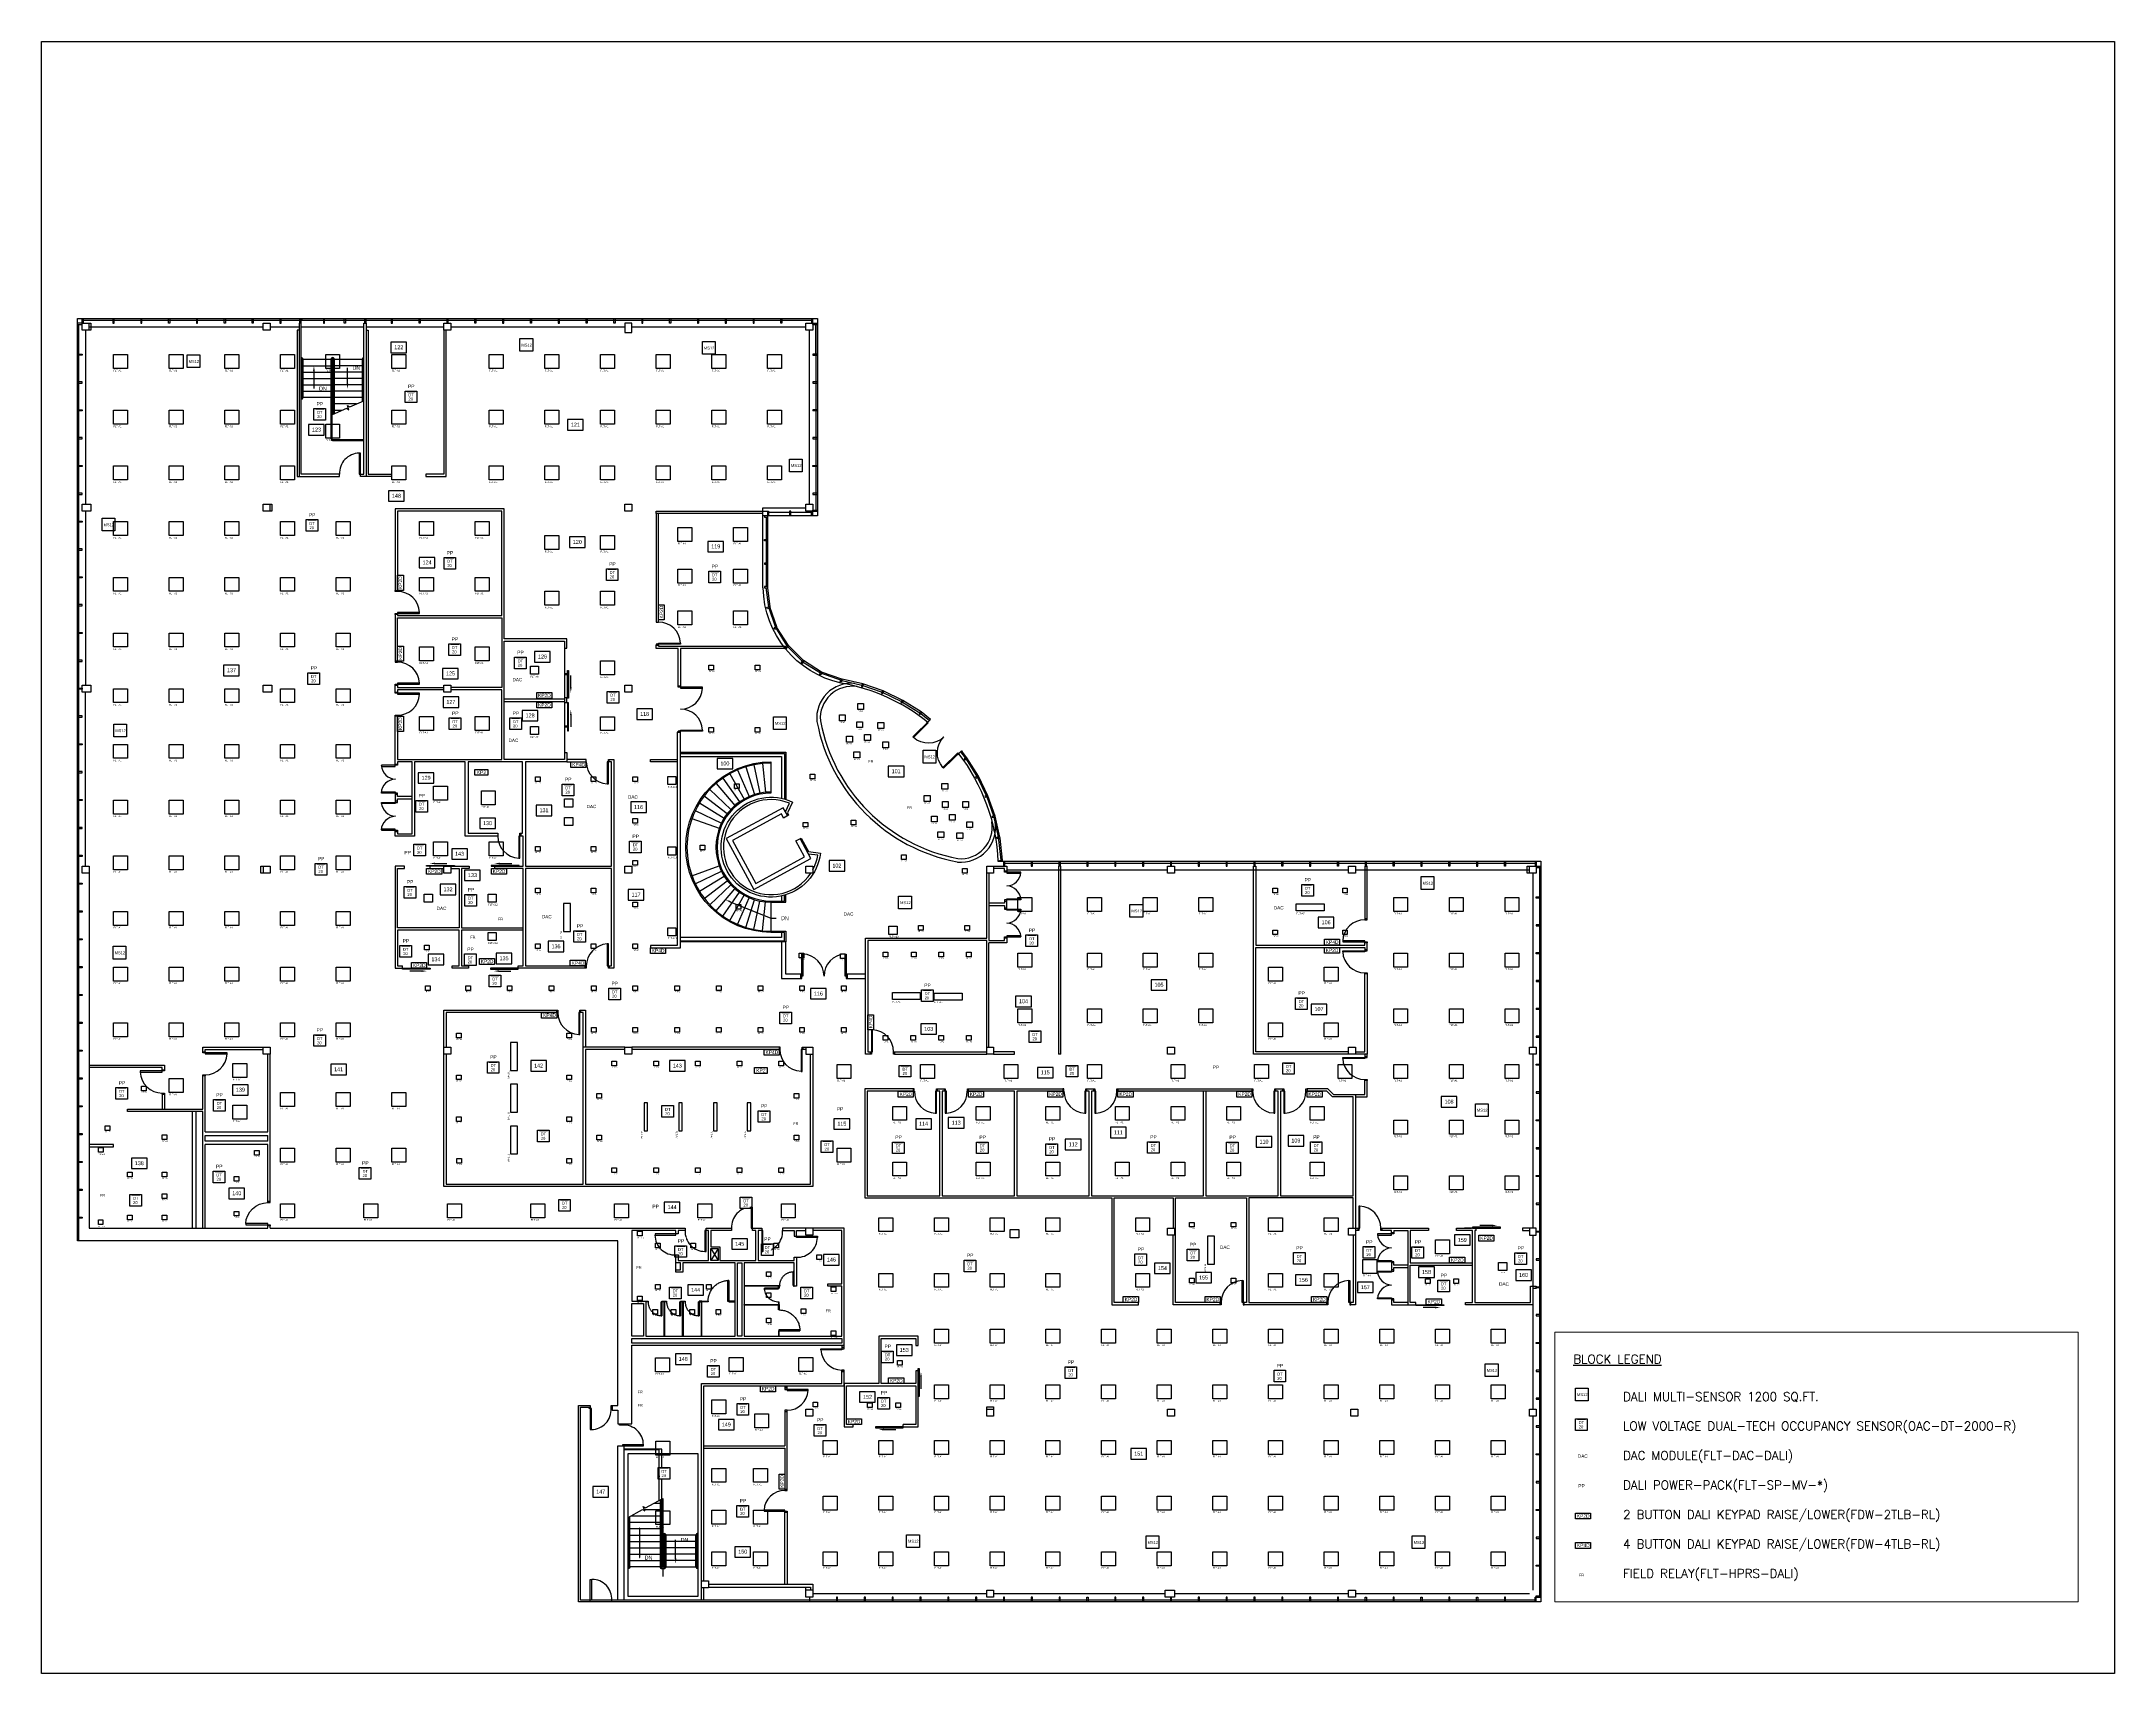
# Model space of a CAD drawing. Header units: inches. Extents: x 0 to 3575, y 0 to 2814.
import ezdxf
from ezdxf import colors
from ezdxf.entities.mleader import LeaderData, LeaderLine
from ezdxf.enums import TextEntityAlignment as Align
from ezdxf.math import Vec2, Vec3

# ---------------------------------------------------------------- set-up
doc = ezdxf.new("R2010")
doc.units = ezdxf.units.IN
doc.header["$MEASUREMENT"] = 0
doc.set_wipeout_variables(frame=1)
doc.layers.get('0').update_dxf_attribs({"color": 255})
for name, color, linetype in [('FLT-Fixtures', 3, 'Continuous'), ('FLT-Peripheral-Devices', 6, 'Continuous'), ('NOTE', 2, 'Continuous')]:
    doc.layers.add(name, color=color, linetype=linetype)
doc.styles.add('RGVTXT', font='simplex.shx', dxfattribs={"height": 9})
doc.styles.get("Standard").update_dxf_attribs({"font": 'arial.ttf'})
doc.styles.add('XR-ARCH-NEW$0$DIMS', font='ARIALN.TTF')
doc.styles.add('XR-ARCH-NEW$0$NOTES-UNIV', font='ARIALN.TTF')

# ---------------------------------------------------------------- blocks, each defined once
blk = doc.blocks.new('XR-ARCH-NEW$0$Room No')
blk.add_lwpolyline([(-0.141, 0), (0.141, 0), (0.141, 0.188), (-0.141, 0.188)], close=True)
at = {"style": 'XR-ARCH-NEW$0$NOTES-UNIV'}
blk.add_attdef('ROOM_NO', text='', height=0.0703, dxfattribs=at).set_placement((0, 0.098), align=Align.MIDDLE_CENTER)
blk = doc.blocks.new('FLT-A1')
at = {"layer": 'FLT-Fixtures'}
blk.add_lwpolyline([(0, 24), (24, 24), (24, 0), (0, 0)], close=True, dxfattribs=at)
blk.add_attdef('FLT-A1', (0, -5.2), '', height=3, dxfattribs=at)
blk = doc.blocks.new('FLT-A4')
at = {"layer": 'FLT-Fixtures'}
blk.add_lwpolyline([(0, 6), (48, 6), (48, 0), (0, 0)], close=True, dxfattribs=at)
blk.add_attdef('FLT-A4', (0.1, -5.2), '', height=3, dxfattribs=at)
blk = doc.blocks.new('FLT-A5')
at = {"layer": 'FLT-Fixtures'}
blk.add_lwpolyline([(0, 12), (48, 12), (48, 0), (0, 0)], close=True, dxfattribs=at)
blk.add_attdef('FLT-A5', (0.1, -5.2), '', height=3, dxfattribs=at)
blk = doc.blocks.new('FLT-A13-DUMMY')
at = {"layer": 'FLT-Fixtures'}
blk.add_lwpolyline([(0, 8), (8, 8), (8, 0), (0, 0)], close=True, dxfattribs=at)
blk.add_attdef('FLT-A13', (0, -4.5), '', height=2, dxfattribs=at)
blk = doc.blocks.new('FLT-A2')
at = {"layer": 'FLT-Fixtures'}
blk.add_lwpolyline([(0, 8), (8, 8), (8, 0), (0, 0)], close=True, dxfattribs=at)
blk.add_attdef('FLT-A2', (0.1, -3.4), '', height=2)
blk = doc.blocks.new('FLT-A7-DUMMY')
at = {"layer": 'FLT-Fixtures'}
blk.add_lwpolyline([(0, -0.2), (0, 11.8), (48, 11.8), (48, -0.2)], close=True, dxfattribs=at)
blk.add_attdef('FLT-A7', (0.4, -5.8), '', height=3, dxfattribs=at)
blk = doc.blocks.new('FLT-A3-DUMMY')
at = {"layer": 'FLT-Fixtures'}
blk.add_lwpolyline([(0, 14), (14, 14), (14, 0), (0, 0)], close=True, dxfattribs=at)
blk.add_attdef('FLT-A3', (0.6, -5.1), '', height=3, dxfattribs=at)
blk = doc.blocks.new('FLT-A12-DUMMY')
at = {"layer": 'FLT-Fixtures'}
blk.add_lwpolyline([(0, 14), (14, 14), (14, 0), (0, 0)], close=True, dxfattribs=at)
blk.add_attdef('FLT-A12', (0.1, -5.8), '', height=3, dxfattribs=at)
blk = doc.blocks.new('FLT-A9-DUMMY')
at = {"layer": 'FLT-Fixtures'}
blk.add_lwpolyline([(0, 13.9), (14, 13.9), (14, -0.1), (0, -0.1)], close=True, dxfattribs=at)
blk = doc.blocks.new('FLT-A10-DUMMY')
at = {"layer": 'FLT-Fixtures'}
blk.add_lwpolyline([(0, 14), (14, 14), (14, 0), (0, 0)], close=True, dxfattribs=at)
blk.add_attdef('FLT-A10', (0.1, -5.5), '', height=3, dxfattribs=at)
blk = doc.blocks.new('FLT-A6-DUMMY')
at = {"layer": 'FLT-Fixtures'}
blk.add_lwpolyline([(0, 14), (14, 14), (14, 0), (0, 0)], close=True, dxfattribs=at)
blk.add_attdef('FLT-A6', (0.1, -5.8), '', height=3, dxfattribs=at)
blk = doc.blocks.new('FLT-A8-DUMMY')
at = {"layer": 'FLT-Fixtures'}
blk.add_lwpolyline([(0, 10), (10, 10), (10, 0), (0, 0)], close=True, dxfattribs=at)
blk.add_attdef('FLT-A8', (0, -3.8), '', height=2, dxfattribs=at)
blk = doc.blocks.new('FLT-A14-DUMMY')
at = {"layer": 'FLT-Fixtures'}
blk.add_lwpolyline([(0, 14), (14, 14), (14, 0), (0, 0)], close=True, dxfattribs=at)
blk.add_attdef('FLT-A14', (0.2, -4.5), '', height=2, dxfattribs=at)
blk = doc.blocks.new('FLT-MS12')
at = {"layer": 'FLT-Peripheral-Devices'}
blk.add_lwpolyline([(0, 22), (22, 22), (22, 0), (0, 0)], close=True, dxfattribs=at)
at = {"layer": 'FLT-Peripheral-Devices', "insert": (2.5, 13.2), "char_height": 5, "attachment_point": 1}
blk.add_mtext('MS12', dxfattribs=at)
blk = doc.blocks.new('FLT-PP')
blk.add_wipeout([(19, 0), (0, 0), (0, 12.3), (19, 12.3)]).dxf.layer = 'FLT-Peripheral-Devices'
at = {"layer": 'FLT-Peripheral-Devices', "insert": (4.8, 9), "char_height": 6.01, "attachment_point": 1, "bg_fill": 2}
blk.add_mtext('PP', dxfattribs=at)
blk = doc.blocks.new('FLT- OAC-DT-2000')
at = {"layer": 'FLT-Peripheral-Devices', "insert": (-4.5, 6), "char_height": 5, "attachment_point": 1, "bg_fill": 2}
blk.add_mtext('DT', dxfattribs=at)
at = {"layer": 'FLT-Peripheral-Devices', "insert": (-4.3, -1.4), "char_height": 5, "attachment_point": 1, "bg_fill": 2}
blk.add_mtext('20', dxfattribs=at)
at = {"layer": 'FLT-Peripheral-Devices'}
blk.add_lwpolyline([(-10, 10), (10, 10), (10, -10), (-10, -10)], close=True, dxfattribs=at)
blk = doc.blocks.new('FLT-DAC')
blk.add_wipeout([(0, 12.8), (23.3, 12.8), (23.3, 0), (0, 0)]).dxf.layer = 'FLT-Fixtures'
at = {"layer": 'FLT-Fixtures', "insert": (4.1, 9.2), "char_height": 5.72, "attachment_point": 1, "bg_fill": 2}
blk.add_mtext('DAC', dxfattribs=at)
blk = doc.blocks.new('FLT-KP2L')
at = {"layer": 'FLT-Peripheral-Devices'}
blk.add_lwpolyline([(0, 10), (22, 10), (22, 0), (0, 0)], close=True, dxfattribs=at)
blk.add_text('KP2', height=6.01, dxfattribs=at).set_placement((3.2, 2.1))
blk = doc.blocks.new('FLT-KP2LD')
at = {"layer": 'FLT-Peripheral-Devices'}
blk.add_lwpolyline([(0, 10), (26, 10), (26, 0), (0, 0)], close=True, dxfattribs=at)
blk.add_text('KP2D', height=6.01, dxfattribs=at).set_placement((2.3, 2.1))
blk = doc.blocks.new('FLT- KP4LD')
at = {"layer": 'FLT-Peripheral-Devices'}
blk.add_lwpolyline([(0, 10), (26, 10), (26, 0), (0, 0)], close=True, dxfattribs=at)
blk.add_text('KP4D', height=6.01, dxfattribs=at).set_placement((2.5, 2.1))
blk = doc.blocks.new('FLT-FR')
blk.add_wipeout([(0, 10), (19, 10), (19, 0), (0, 0)])
at = {"insert": (6.1, 7.1), "char_height": 4.72, "attachment_point": 1, "bg_fill": 2}
blk.add_mtext('FR', dxfattribs=at)

msp = doc.modelspace()

# ---------------------------------------------------------------- linework, layer by layer
for p, q in [((72.2, 2333.3), (1328.2, 2333.3)), ((445.2, 2335.8), (445.2, 2327.8)), ((447.1, 2335.8), (447.1, 2327.8)), ((450.2, 2333.3, 84), (447.1, 2333.3, 82)), ((484.2, 2333.3, 84), (486.2, 2333.3)), ((557.2, 2335.8), (557.2, 2327.8)), ((559.2, 2335.8), (559.2, 2327.8)), ((1131.2, 2335.8), (1131.2, 2327.8)), ((1131.2, 2327.8), (1133.2, 2327.8)), ((1133.2, 2335.8), (1133.2, 2327.8)), ((1330.2, 2325.8), (1330.2, 2335.8)), ((1330.2, 2325.7), (1338.2, 2325.7)), ((76.2, 2315.8), (76.2, 2015.8)), ((82.2, 2321.8), (382.2, 2321.8)), ((394.2, 2321.8), (444.2, 2321.8)), ((448.2, 2321.8), (556.2, 2321.8)), ((560.2, 2321.8), (694.2, 2321.8)), ((706.2, 2321.8), (1006.2, 2321.8)), ((1018.2, 2321.8), (1318.2, 2321.8)), ((1324.2, 2315.8), (1324.2, 2015.8)), ((451.2, 2254.7), (499.2, 2254.7)), ((553.2, 2254.7), (505.2, 2254.7)), ((451.2, 2243.7), (499.2, 2243.7)), ((451.2, 2232.7), (499.2, 2232.7)), ((451.2, 2221.7), (499.2, 2221.7)), ((553.2, 2243.7), (505.2, 2243.7)), ((553.2, 2232.7), (505.2, 2232.7)), ((553.2, 2221.7), (505.2, 2221.7)), ((451.2, 2210.7), (499.2, 2210.7)), ((553.2, 2210.7), (505.2, 2210.7)), ((553.2, 2199.7), (505.2, 2199.7)), ((543.4, 2188.7), (505.2, 2188.7)), ((518.4, 2177.7), (505.2, 2177.7)), ((1338.2, 2178.8), (1330.2, 2178.8)), ((1330.2, 2178.8), (1330.2, 2176.8)), ((1338.2, 2176.8), (1330.2, 2176.8)), ((70.2, 2003.8), (70.2, 2015.8)), ((76.2, 2003.8), (76.2, 1703.8)), ((1252.2, 2003.8), (1252.2, 1871.8)), ((1328.2, 2001.4), (1254.2, 2001.4)), ((610.2, 1825.8), (610.2, 1745.3)), ((1268.2, 1804.3), (1263.5, 1802.7)), ((1287.7, 1773), (1283.5, 1770.4)), ((1344.7, 1727.1), (1342.1, 1722.9)), ((76.2, 1391.8), (76.2, 1691.8)), ((382.2, 1691.8), (382.2, 1703.8)), ((1175, 1543.4), (1203.7, 1502.5)), ((1187.5, 1551.3), (1211.9, 1507.6)), ((1200.7, 1557.8), (1220.5, 1511.9)), ((1214.6, 1562.9), (1229.6, 1515.3)), ((1228.9, 1566.7), (1239, 1517.7)), ((1243.4, 1568.9), (1248.5, 1519.2)), ((1143.1, 1512.9), (1182.8, 1482.5)), ((1152.7, 1524.2), (1189.1, 1489.8)), ((1163.4, 1534.4), (1196.1, 1496.5)), ((1121.9, 1474.2), (1168.9, 1457.1)), ((1127.7, 1487.8), (1172.7, 1466.1)), ((1134.8, 1500.8), (1177.3, 1474.5)), ((1659.2, 1399.8), (1659.2, 1391.8)), ((1661.2, 1399.8), (1661.2, 1391.8)), ((626.2, 1387.8), (626.2, 1391.8)), ((670.2, 1387.8), (670.2, 1391.8)), ((1121.9, 1375.1), (1168.9, 1392.2)), ((1127.7, 1361.5), (1172.7, 1383.3)), ((1134.8, 1348.5), (1177.3, 1374.8)), ((1143.1, 1336.4), (1182.8, 1366.8)), ((1152.7, 1325.2), (1189.1, 1359.5)), ((1665.2, 1385.8), (1942.2, 1385.8)), ((1954.2, 1385.8), (2254.2, 1385.8)), ((2566.2, 1379.8), (2566.2, 1391.8)), ((2572.2, 1379.8), (2572.2, 1079.8)), ((1163.4, 1314.9), (1196.1, 1352.8)), ((1175, 1305.9), (1203.7, 1346.8)), ((1187.5, 1298), (1211.9, 1341.7)), ((1200.7, 1291.5), (1220.5, 1337.4)), ((1214.6, 1286.4), (1229.6, 1334.1)), ((1228.9, 1282.7), (1239, 1331.6)), ((1243.4, 1280.4), (1248.5, 1330.1)), ((1276.2, 1340.6), (1276.2, 1331.7)), ((1634.2, 1079.8), (1634.2, 1259.8)), ((2286.2, 1247.8), (2286.2, 1259.8)), ((2578.2, 1146.8), (2586.2, 1146.8)), ((2578.2, 1146.8), (2578.2, 1144.8)), ((2586.2, 1144.8), (2578.2, 1144.8)), ((698.2, 1139.8), (698.2, 1079.8)), ((888.7, 1139.8), (698.2, 1139.8)), ((1006.2, 1079.8), (1018.2, 1079.8)), ((390.2, 933.8), (390.2, 1067.8)), ((1758.2, 1067.8), (1754.2, 1067.8)), ((2572.2, 1067.8), (2572.2, 767.8)), ((2008.2, 1003.8), (2008.2, 823.8)), ((208.2, 1000.8), (212.2, 1000.8)), ((208.2, 998.8), (208.2, 972.8)), ((212.2, 998.8), (212.2, 972.8)), ((260.2, 968.8), (260.2, 767.8)), ((266.2, 968.8), (266.2, 767.8)), ((282.2, 933.8), (390.2, 933.8)), ((124.2, 911.8), (82.2, 911.8)), ((82.2, 907.8), (124.2, 907.8)), ((124.2, 907.8), (124.2, 911.8)), ((282.2, 927.8), (390.2, 927.8)), ((390.2, 917.8), (282.2, 917.8)), ((390.2, 911.8), (282.2, 911.8)), ((390.2, 917.8), (390.2, 927.8)), ((390.2, 811.8), (390.2, 911.8)), ((2578.2, 906.8), (2586.2, 906.8)), ((2578.2, 906.8), (2578.2, 904.8)), ((2578.2, 904.8), (2586.2, 904.8)), ((2008.2, 823.8), (2133.2, 823.8)), ((1942.2, 767.8), (1954.2, 767.8)), ((1942.2, 755.8), (1942.2, 767.8)), ((2474.2, 763.8), (2474.2, 767.8)), ((2566.2, 767.8), (2554.2, 767.8)), ((2572.2, 755.8), (2572.2, 455.8)), ((2578.2, 762.8), (2586.2, 762.8)), ((2586.2, 760.8), (2578.2, 760.8)), ((1167.2, 732.8), (1167.2, 711.8)), ((1138.7, 581.8, 12), (1138.7, 640.8, 12)), ((1384.2, 520.9), (1380.2, 520.9)), ((1286.2, 491.8), (1286.2, 495.8)), ((944.5, 456.8), (944.5, 459)), ((2572.2, 443.8), (2572.2, 143.8)), ((1066.2, 340.8), (1066.2, 339.3)), ((1056.7, 293.8), (1066.8, 293.8)), ((1014.8, 260.8), (1066.8, 260.8)), ((1016.4, 271.8), (1066.8, 271.8)), ((1039.9, 282.8), (1066.8, 282.8)), ((1282.2, 153.8), (1282.2, 277.8)), ((1014.8, 249.8), (1066.8, 249.8)), ((1014.8, 238.8), (1066.8, 238.8)), ((1014.8, 227.8), (1066.8, 227.8)), ((1014.8, 216.8), (1066.8, 216.8)), ((1128.8, 227.8), (1076.8, 227.8)), ((1128.8, 216.8), (1076.8, 216.8)), ((1131.8, 180.8), (1131.8, 241.8)), ((1014.8, 205.8), (1066.8, 205.8)), ((1014.8, 194.8), (1066.8, 194.8)), ((1128.8, 205.8), (1076.8, 205.8)), ((1128.8, 194.8), (1076.8, 194.8)), ((1142.2, 126.3), (1142.2, 147.8)), ((1330.2, 137.8), (1630.2, 137.8)), ((1642.2, 137.8), (1938.2, 137.8)), ((1659.2, 131.8), (1659.2, 123.8)), ((1661.2, 131.8), (1659.2, 131.8)), ((1661.2, 123.8), (1661.2, 131.8)), ((1947.2, 131.8), (1947.2, 123.8)), ((1949.2, 123.8), (1949.2, 131.8)), ((1954.2, 137.8), (2254.2, 137.8)), ((2266.2, 137.8), (2566.2, 137.8))]:
    msp.add_line(p, q)
for points in [[(984.5, 456.8), (982.5, 456.8), (982.5, 461.8), (994.2, 461.8), (994.2, 745.8), (62.2, 745.8), (62.2, 2335.8), (1338.2, 2335.8), (1338.2, 1995.8), (1244.2, 1995.8)], [(62.2, 2325.8), (70.2, 2325.8), (70.2, 2335.8)], [(72.2, 2335.8), (72.2, 2327.8), (62.2, 2327.8)], [(64.7, 745.8), (64.7, 2325.8)], [(85.2, 2315.8), (70.2, 2315.8), (70.2, 2327.8), (85.2, 2327.8), (85.2, 2315.8)], [(82.2, 2315.8), (82.2, 2327.8)], [(123.2, 2335.8), (123.2, 2327.8), (125.2, 2327.8), (125.2, 2335.8)], [(171.2, 2335.8), (171.2, 2327.8), (173.2, 2327.8), (173.2, 2335.8)], [(221.2, 2335.8), (221.2, 2327.8), (219.2, 2327.8), (219.2, 2335.8)], [(267.2, 2335.8), (267.2, 2327.8), (269.2, 2327.8), (269.2, 2335.8)], [(317.2, 2335.8), (317.2, 2327.8), (315.2, 2327.8), (315.2, 2335.8)], [(365.2, 2335.8), (365.2, 2327.8), (363.2, 2327.8), (363.2, 2335.8)], [(411.2, 2335.8), (411.2, 2327.8), (413.2, 2327.8), (413.2, 2335.8)], [(444.2, 2315.8), (441.2, 2315.8), (441.2, 2063.8), (514.2, 2063.8), (514.2, 2067.8), (448.2, 2067.8), (448.2, 2327.8), (444.2, 2327.8), (444.2, 2063.8)], [(486.2, 2335.8), (486.2, 2327.8), (488.2, 2327.8), (488.2, 2335.8)], [(524.2, 2335.8), (524.2, 2327.8), (522.2, 2327.8), (522.2, 2335.8)], [(603.2, 2335.8), (603.2, 2327.8), (605.2, 2327.8), (605.2, 2335.8)], [(653.2, 2335.8), (653.2, 2327.8), (651.2, 2327.8), (651.2, 2335.8)], [(699.2, 2335.8), (699.2, 2327.8), (701.2, 2327.8), (701.2, 2335.8)], [(749.2, 2335.8), (749.2, 2327.8), (747.2, 2327.8), (747.2, 2335.8)], [(795.2, 2335.8), (795.2, 2327.8), (797.2, 2327.8), (797.2, 2335.8)], [(845.2, 2335.8), (845.2, 2327.8), (843.2, 2327.8), (843.2, 2335.8)], [(891.2, 2335.8), (891.2, 2327.8), (893.2, 2327.8), (893.2, 2335.8)], [(941.2, 2335.8), (941.2, 2327.8), (939.2, 2327.8), (939.2, 2335.8)], [(989.2, 2335.8), (989.2, 2327.8), (987.2, 2327.8), (987.2, 2335.8)], [(1035.2, 2335.8), (1035.2, 2327.8), (1037.2, 2327.8), (1037.2, 2335.8)], [(1085.2, 2335.8), (1085.2, 2327.8), (1083.2, 2327.8), (1083.2, 2335.8)], [(1179.2, 2335.8), (1179.2, 2327.8), (1181.2, 2327.8), (1181.2, 2335.8)], [(1227.2, 2335.8), (1227.2, 2327.8), (1229.2, 2327.8), (1229.2, 2335.8)], [(1277.2, 2335.8), (1277.2, 2327.8), (1275.2, 2327.8), (1275.2, 2335.8)], [(1328.2, 2335.8), (1328.2, 2327.8), (1338.2, 2327.8)], [(560.2, 2315.8), (563.2, 2315.8), (563.2, 2067.8), (603.7, 2067.8), (603.7, 2063.8), (560.2, 2063.8)], [(62.2, 2274.8), (70.2, 2274.8), (70.2, 2272.8), (62.2, 2272.8)], [(448.2, 2265.7), (449.7, 2265.7), (449.7, 2199.7), (448.2, 2199.7)], [(502.2, 2265.7), (502.2, 2170.5), (526.4, 2181.2), (530.3, 2178.7), (528, 2186.2), (531.9, 2183.6), (556.2, 2194.3)], [(505.2, 2171.9), (505.2, 2265.7), (553.2, 2265.7), (553.2, 2193)], [(554.7, 2193.6), (554.7, 2265.7), (556.2, 2265.7)], [(1338.2, 2274.8), (1330.2, 2274.8), (1330.2, 2272.8), (1338.2, 2272.8)], [(62.2, 2224.8), (70.2, 2224.8), (70.2, 2226.8), (62.2, 2226.8)], [(1338.2, 2226.8), (1330.2, 2226.8), (1330.2, 2224.8), (1338.2, 2224.8)], [(62.2, 2178.8), (70.2, 2178.8), (70.2, 2176.8), (62.2, 2176.8)], [(62.2, 2128.8), (70.2, 2128.8), (70.2, 2130.8), (62.2, 2130.8)], [(1338.2, 2130.8), (1330.2, 2130.8), (1330.2, 2128.8), (1338.2, 2128.8)], [(62.2, 2082.8), (70.2, 2082.8), (70.2, 2080.8), (62.2, 2080.8)], [(1338.2, 2080.8), (1330.2, 2080.8), (1330.2, 2082.8), (1338.2, 2082.8)], [(62.2, 2032.8), (70.2, 2032.8), (70.2, 2034.8), (62.2, 2034.8)], [(397.2, 2003.8), (382.2, 2003.8), (382.2, 2015.8), (397.2, 2015.8), (397.2, 2003.8)], [(394.2, 2003.8), (394.2, 2015.8)], [(902.2, 1767.8), (906.2, 1767.8), (906.2, 1783.8), (798.2, 1783.8), (798.2, 2007.8), (610.2, 2007.8), (610.2, 1867.3)], [(614.2, 1825.8), (610.2, 1825.8), (610.2, 1827.5), (652.2, 1827.5), (652.2, 1829.3), (614.2, 1829.3), (614.2, 1823.8), (794.2, 1823.8), (794.2, 2003.8), (614.2, 2003.8), (614.2, 1865.5), (610.2, 1865.5), (610.2, 1867.3), (614.2, 1867.3)], [(1244.2, 1999.8), (1060.2, 1999.8), (1060.2, 2003.8), (1254.2, 2003.8), (1254.2, 1995.8)], [(1292.2, 1995.8), (1292.2, 2003.8), (1290.2, 2003.8), (1290.2, 1995.8)], [(1328.2, 1995.8), (1328.2, 2003.8), (1338.2, 2003.8)], [(1338.2, 2034.8), (1330.2, 2034.8), (1330.2, 2032.8), (1338.2, 2032.8)], [(1330.2, 1995.8), (1330.2, 2005.8), (1338.2, 2005.8)], [(62.2, 1986.8), (70.2, 1986.8), (70.2, 1984.8), (62.2, 1984.8)], [(1060.2, 1999.8), (1060.2, 1812.8), (1064.2, 1812.8), (1064.2, 1999.8)], [(1247.2, 1995.8), (1247.2, 1993.6), (1252.2, 1993.6)], [(1249.7, 1993.6), (1249.7, 1873.8)], [(62.2, 1936.8), (70.2, 1936.8), (70.2, 1938.8), (62.2, 1938.8)], [(1252.2, 1953), (1247.2, 1953), (1247.2, 1955), (1252.2, 1955)], [(1252.2, 1914.4), (1247.2, 1914.4), (1247.2, 1912.4), (1252.2, 1912.4)], [(62.2, 1890.8), (70.2, 1890.8), (70.2, 1888.8), (62.2, 1888.8)], [(1252.2, 1873.8), (1247.2, 1873.8), (1247.2, 1871.8), (1252.2, 1871.8), (1256.2, 1839.1), (1256.4, 1838.2), (1256.7, 1837.3)], [(1249.6, 1871.8), (1253.7, 1838.7), (1265.9, 1803.5), (1285.6, 1771.7), (1313.8, 1743.7), (1343.4, 1725), (1380.7, 1711.9), (1414.8, 1704.1), (1449.8, 1691.8), (1483.3, 1675.9), (1516.6, 1655.1), (1531.4, 1643.2)], [(62.2, 1840.8), (70.2, 1840.8), (70.2, 1842.8), (62.2, 1842.8)], [(1381.2, 1714.3), (1380.3, 1714.5), (1345.5, 1726.6), (1314.4, 1746.3), (1288.2, 1772.2), (1268.5, 1803.4), (1268.2, 1804.3), (1256.7, 1837.3), (1252, 1835.7), (1251.6, 1836.8), (1251.2, 1838.4), (1256.2, 1839.1)], [(62.2, 1794.8), (70.2, 1794.8), (70.2, 1792.8), (62.2, 1792.8)], [(614.2, 1745.3), (610.2, 1745.3), (610.2, 1743.5), (614.2, 1743.5), (614.2, 1819.8), (794.2, 1819.8), (794.2, 1699.8), (706.2, 1699.8)], [(1269, 1802.6), (1264.8, 1800), (1264, 1801.2), (1263.5, 1802.6)], [(798.2, 1779.8), (902.2, 1779.8), (902.2, 1575.8), (798.2, 1575.8), (798.2, 1779.8)], [(1064.2, 1771.1), (1064.2, 1776.5), (1102.2, 1776.5), (1102.2, 1774.8), (1060.2, 1774.8), (1060.2, 1773), (1064.2, 1773), (1064.2, 1771.1), (1282.3, 1771.1), (1285.5, 1767.1), (1102.2, 1767.1), (1102.2, 1702.4), (1098.2, 1702.4), (1098.2, 1767.1), (1060.2, 1767.1), (1060.2, 1773)], [(1288.9, 1771.6), (1285.3, 1768), (1284.3, 1769.1), (1283.5, 1770.4)], [(62.2, 1744.8), (70.2, 1744.8), (70.2, 1746.8), (62.2, 1746.8)], [(902.2, 1723.8), (906.2, 1723.8), (906.2, 1722), (902.2, 1722)], [(907.2, 1729.3), (908.7, 1729.3), (908.7, 1681.3), (907.2, 1681.3), (907.2, 1729.3)], [(1313.7, 1747), (1310.2, 1743.4), (1311.3, 1742.4), (1312.5, 1741.6), (1315.2, 1745.8)], [(1346.4, 1726.3), (1344.7, 1721.6), (1343.3, 1722.1), (1342.1, 1722.9)], [(62.2, 1698.8), (70.2, 1698.8), (70.2, 1696.8), (62.2, 1696.8)], [(85.2, 1691.8), (70.2, 1691.8), (70.2, 1703.8), (85.2, 1703.8), (85.2, 1691.8)], [(694.2, 1695.8), (614.2, 1695.8), (614.2, 1688.3), (652.2, 1688.3), (652.2, 1690), (610.2, 1690), (610.2, 1705.5), (652.2, 1705.5), (652.2, 1707.3), (614.2, 1707.3), (614.2, 1699.8), (694.2, 1699.8)], [(610.2, 1703.8), (614.2, 1703.8)], [(610.2, 1691.8), (614.2, 1691.8)], [(614.2, 1650.3), (614.2, 1575.8), (794.2, 1575.8), (794.2, 1695.8), (706.2, 1695.8)], [(798.2, 1675.8), (902.2, 1675.8), (902.2, 1673.8), (906.2, 1673.8), (906.2, 1681.8), (902.2, 1681.8), (902.2, 1679.8), (798.2, 1679.8)], [(1102.2, 1702.4), (1102.2, 1698.9), (1140.2, 1698.9), (1140.2, 1700.6), (1098.2, 1700.6), (1098.2, 1702.4)], [(1533.2, 1645), (1517.2, 1657.8), (1485.5, 1677.7), (1451.8, 1693.9), (1416.5, 1706.3), (1381.2, 1714.3), (1380.1, 1709.4), (1378.9, 1709.7), (1377.8, 1710.1), (1379.4, 1714.8)], [(1415.3, 1706.5), (1414.2, 1701.6), (1415.1, 1701.4), (1416, 1701.1), (1417.6, 1705.9)], [(1450.7, 1694.3), (1449, 1689.6), (1449.9, 1689.3), (1450.7, 1688.9), (1452.9, 1693.4)], [(62.2, 1648.8), (70.2, 1648.8), (70.2, 1650.8), (62.2, 1650.8)], [(823.8, 1391.8), (823.8, 1393.3), (775.8, 1393.3), (775.8, 1391.8), (830.7, 1391.8), (830.7, 1443.8), (824.9, 1443.8), (824.9, 1448.8), (829.7, 1448.8), (829.7, 1571.8), (735.7, 1571.8), (735.7, 1448.8), (787, 1448.8), (787, 1443.8), (730.7, 1443.8), (730.7, 1571.8), (643.2, 1571.8), (643.2, 1443.8), (610.2, 1443.8), (610.2, 1455.8), (586.2, 1455.8), (586.2, 1453.8), (614.2, 1453.8), (614.2, 1447.8), (639.2, 1447.8), (639.2, 1571.8), (614.2, 1571.8), (614.2, 1565.8), (586.2, 1565.8), (586.2, 1563.8), (610.2, 1563.8), (610.2, 1652), (614.2, 1652), (614.2, 1650.3), (610.2, 1650.3)], [(907.2, 1625.3), (908.7, 1625.3), (908.7, 1673.3), (907.2, 1673.3), (907.2, 1625.3)], [(1484.4, 1678.2), (1482.3, 1673.7), (1483.1, 1673.3), (1483.9, 1672.8), (1486.5, 1677)], [(1526.7, 1641.2), (1529.5, 1638.8), (1504, 1613.9), (1502.8, 1615.1), (1533.2, 1645), (1531.8, 1646.1)], [(1516.2, 1658.4), (1513.5, 1654.2), (1514.3, 1653.7), (1515, 1653.1), (1518.1, 1657)], [(902.2, 1631.8), (906.2, 1631.8), (906.2, 1633.5), (902.2, 1633.5)], [(1102.2, 1622.9), (1096.2, 1622.9), (1096.2, 1255.3), (1050.2, 1255.3), (1050.2, 1251.3), (1102.2, 1251.3), (1102.2, 1626.4), (1140.2, 1626.4), (1140.2, 1624.6), (1098.2, 1624.6), (1098.2, 1622.9), (1102.2, 1622.9)], [(62.2, 1602.8), (70.2, 1602.8), (70.2, 1600.8), (62.2, 1600.8)], [(902.2, 1587.8), (906.2, 1587.8), (906.2, 1571.8), (834.7, 1571.8), (834.7, 1391.8), (983.4, 1391.8), (983.4, 1571.8), (975.9, 1571.8), (975.9, 1533.8), (977.7, 1533.8), (977.7, 1575.8), (987.4, 1575.8), (987.4, 1215.8), (977.7, 1215.8), (977.7, 1257.8), (975.9, 1257.8), (975.9, 1219.8), (983.4, 1219.8), (983.4, 1387.8), (834.7, 1387.8), (834.7, 1219.8), (939.7, 1219.8)], [(979.4, 1571.8), (979.4, 1575.8)], [(1096.2, 1571.8), (1050.2, 1571.8), (1050.2, 1575.8), (1096.2, 1575.8)], [(1102.2, 1588.3), (1283.7, 1588.3), (1283.7, 1506.8)], [(1102.2, 1586.3), (1281.7, 1586.3), (1281.7, 1507.4)], [(1276.2, 1277.7), (1276.2, 1268.8), (1102.2, 1268.8), (1102.2, 1580.8), (1276.2, 1580.8), (1276.2, 1508.8)], [(1582.6, 1584.6), (1580.2, 1587), (1554.7, 1562.1), (1556, 1560.8), (1586.7, 1590.6), (1587.9, 1589.2)], [(1584.9, 1588.8), (1594.7, 1576.4), (1614.3, 1544.9), (1630.3, 1511.4), (1641.9, 1478.4), (1650.3, 1442.2), (1654.7, 1402.1)], [(1657.7, 1399.8), (1657.4, 1402.4), (1653.2, 1440.2), (1653, 1441.6), (1644.7, 1478.1), (1632.3, 1513.4), (1616.1, 1547.1), (1596.2, 1578.8), (1586.7, 1590.6)], [(1595.4, 1579.7), (1591.5, 1576.6), (1592.1, 1575.9), (1592.6, 1575.1), (1596.8, 1577.8)], [(62.2, 1552.8), (70.2, 1552.8), (70.2, 1554.8), (62.2, 1554.8)], [(610.2, 1567.8), (614.2, 1567.8)], [(1615.4, 1548.1), (1611.2, 1545.5), (1611.7, 1544.7), (1612.1, 1543.8), (1616.6, 1546)], [(62.2, 1506.8), (70.2, 1506.8), (70.2, 1504.8), (62.2, 1504.8)], [(639.2, 1511.8), (614.2, 1511.8), (614.2, 1517.8), (586.2, 1517.8), (586.2, 1519.8), (610.2, 1519.8), (610.2, 1499.8), (586.2, 1499.8), (586.2, 1501.8), (614.2, 1501.8), (614.2, 1507.8), (639.2, 1507.8)], [(610.2, 1515.8), (614.2, 1515.8)], [(614.2, 1503.8), (610.2, 1503.8)], [(1631.8, 1514.5), (1627.3, 1512.3), (1627.7, 1511.5), (1628, 1510.6), (1632.7, 1512.3)], [(1287, 1478.6), (1279.3, 1492.7), (1180.9, 1439.3), (1228.6, 1351.4), (1327.1, 1404.8), (1308.3, 1439.3)], [(1644.3, 1479.2), (1639.5, 1477.6), (1639.9, 1476.7), (1640.1, 1475.8), (1644.9, 1476.9)], [(62.2, 1456.8), (70.2, 1456.8), (70.2, 1458.8), (62.2, 1458.8)], [(610.2, 1451.8), (614.2, 1451.8)], [(826.7, 1448.8), (826.7, 1443.8)], [(1641.7, 1456.4), (1642.2, 1456.2), (1643.2, 1451)], [(1652.7, 1442.8), (1647.8, 1441.7), (1648, 1440.8), (1648.2, 1439.6), (1653.2, 1440.2)], [(62.2, 1410.8), (70.2, 1410.8), (70.2, 1408.8), (62.2, 1408.8)], [(1652.6, 1399.8), (1652.3, 1401.8), (1657.4, 1402.4)], [(1661.2, 1397.3), (2576.2, 1397.3)], [(1707.2, 1399.8), (1707.2, 1391.8), (1709.2, 1391.8), (1709.2, 1399.8)], [(1757.2, 1399.8), (1757.2, 1391.8), (1755.2, 1391.8), (1755.2, 1399.8)], [(1803.2, 1399.8), (1803.2, 1391.8), (1805.2, 1391.8), (1805.2, 1399.8)], [(1851.2, 1399.8), (1851.2, 1391.8), (1853.2, 1391.8), (1853.2, 1399.8)], [(1899.2, 1399.8), (1899.2, 1391.8), (1901.2, 1391.8), (1901.2, 1399.8)], [(1947.2, 1399.8), (1947.2, 1391.8), (1949.2, 1391.8), (1949.2, 1399.8)], [(1995.2, 1399.8), (1995.2, 1391.8), (1997.2, 1391.8), (1997.2, 1399.8)], [(2043.2, 1399.8), (2043.2, 1391.8), (2045.2, 1391.8), (2045.2, 1399.8)], [(2091.2, 1399.8), (2091.2, 1391.8), (2093.2, 1391.8), (2093.2, 1399.8)], [(2141.2, 1399.8), (2141.2, 1391.8), (2139.2, 1391.8), (2139.2, 1399.8)], [(2187.2, 1399.8), (2187.2, 1391.8), (2189.2, 1391.8), (2189.2, 1399.8)], [(2237.2, 1399.8), (2237.2, 1391.8), (2235.2, 1391.8), (2235.2, 1399.8)], [(2283.2, 1399.8), (2283.2, 1391.8), (2285.2, 1391.8), (2285.2, 1399.8)], [(2333.2, 1399.8), (2333.2, 1391.8), (2331.2, 1391.8), (2331.2, 1399.8)], [(2379.2, 1399.8), (2379.2, 1391.8), (2381.2, 1391.8), (2381.2, 1399.8)], [(2429.2, 1399.8), (2429.2, 1391.8), (2427.2, 1391.8), (2427.2, 1399.8)], [(2475.2, 1399.8), (2475.2, 1391.8), (2477.2, 1391.8), (2477.2, 1399.8)], [(2525.2, 1399.8), (2525.2, 1391.8), (2523.2, 1391.8), (2523.2, 1399.8)], [(2576.2, 1399.8), (2576.2, 1391.8), (2586.2, 1391.8)], [(2578.2, 1399.8), (2578.2, 1389.8), (2586.2, 1389.8)], [(62.2, 1362.8), (70.2, 1362.8), (70.2, 1360.8), (62.2, 1360.8)], [(82.2, 1379.8), (70.2, 1379.8), (70.2, 1391.8), (82.2, 1391.8), (82.2, 767.8), (390.2, 767.8), (390.2, 775.6), (352.2, 775.6), (352.2, 773.8), (394.2, 773.8), (394.2, 771.8), (390.2, 771.8)], [(382.2, 1391.8), (394.2, 1391.8), (394.2, 1379.8), (378.2, 1379.8), (378.2, 1391.8), (382.2, 1391.8), (382.2, 1379.8)], [(626.2, 1391.8), (610.2, 1391.8), (610.2, 1215.8), (670.4, 1215.8), (670.4, 1214.3), (622.4, 1214.3), (622.4, 1219.8)], [(614.2, 1387.8), (626.2, 1387.8)], [(706.2, 1387.8), (720.4, 1387.8), (720.4, 1285.8), (614.2, 1285.8), (614.2, 1387.8)], [(664.2, 1391.8), (664.2, 1393.3), (712.2, 1393.3), (712.2, 1391.8), (664.2, 1391.8)], [(670.2, 1387.8), (694.2, 1387.8)], [(706.2, 1391.8), (737.8, 1391.8), (737.8, 1387.8), (724.4, 1387.8)], [(724.4, 1387.8), (724.4, 1285.8), (830.7, 1285.8)], [(817.3, 1391.8), (818.7, 1391.8)], [(1471.4, 1067.8), (1630.2, 1067.8), (1630.2, 1263.8), (1425.2, 1263.8), (1425.2, 1071.8), (1433.4, 1071.8), (1433.4, 1109.8), (1431.7, 1109.8), (1431.7, 1067.8), (1421.2, 1067.8), (1421.2, 1267.8), (1630.2, 1267.8), (1630.2, 1391.8), (1665.2, 1391.8), (1665.2, 1379.8), (1689.2, 1379.8), (1689.2, 1381.8), (1661.2, 1381.8), (1661.2, 1387.8), (1642.2, 1387.8)], [(1642.2, 1391.8), (1642.2, 1379.8), (1630.2, 1379.8)], [(1634.2, 1379.8), (1634.2, 1263.8), (1661.2, 1263.8), (1661.2, 1269.8), (1665.2, 1269.8)], [(1661.2, 1383.8), (1665.2, 1383.8)], [(1758.2, 1067.8), (1758.2, 1391.8), (1754.2, 1391.8), (1754.2, 1067.8)], [(2254.2, 1067.8), (2090.2, 1067.8), (2090.2, 1391.8), (2094.2, 1391.8), (2094.2, 1255.8), (2282.2, 1255.8), (2282.2, 1263.3), (2244.2, 1263.3), (2244.2, 1261.5), (2286.2, 1261.5), (2286.2, 1259.8), (2282.2, 1259.8)], [(2266.2, 1385.8), (2566.2, 1385.8)], [(2286.2, 1301.3), (2286.2, 1391.8), (2282.2, 1391.8), (2282.2, 1301.3)], [(2578.2, 1379.8), (2562.2, 1379.8), (2562.2, 1391.8), (2566.2, 1391.8), (2578.2, 1391.8), (2578.2, 1379.8)], [(2583.7, 1389.8), (2583.7, 133.8)], [(1258.2, 1329.7), (1283.7, 1329.7), (1283.7, 1342.5)], [(1634.2, 1323.8), (1661.2, 1323.8), (1661.2, 1317.8), (1689.2, 1317.8), (1689.2, 1315.8), (1665.2, 1315.8), (1665.2, 1335.8), (1689.2, 1335.8), (1689.2, 1333.8), (1661.2, 1333.8), (1661.2, 1327.8), (1634.2, 1327.8)], [(1661.2, 1331.8), (1665.2, 1331.8)], [(2586.2, 1336.8), (2578.2, 1336.8), (2578.2, 1338.8), (2586.2, 1338.8)], [(62.2, 1314.8), (70.2, 1314.8), (70.2, 1312.8), (62.2, 1312.8)], [(1661.2, 1319.8), (1665.2, 1319.8)], [(2586.2, 1290.8), (2578.2, 1290.8), (2578.2, 1288.8), (2586.2, 1288.8)], [(62.2, 1266.8), (70.2, 1266.8), (70.2, 1264.8), (62.2, 1264.8)], [(830.7, 1281.8), (724.4, 1281.8), (724.4, 1219.8), (736.4, 1219.8), (736.4, 1215.8), (708.4, 1215.8), (708.4, 1219.8), (720.4, 1219.8), (720.4, 1281.8), (614.2, 1281.8), (614.2, 1219.8), (622.4, 1219.8)], [(1276.2, 1261.3), (1276.2, 1198.4), (1311.7, 1198.4), (1311.7, 1240.4), (1313.4, 1240.4), (1313.4, 1202.4), (1309.9, 1202.4)], [(1309.9, 1198.4), (1309.9, 1205.9), (1283.7, 1205.9), (1283.7, 1261.3)], [(1665.2, 1269.8), (1689.2, 1269.8), (1689.2, 1271.8), (1665.2, 1271.8), (1665.2, 1259.8), (1634.2, 1259.8)], [(1665.2, 1267.8), (1661.2, 1267.8)], [(2254.2, 1071.8), (2094.2, 1071.8), (2094.2, 1251.8), (2282.2, 1251.8), (2282.2, 1244.3), (2244.2, 1244.3), (2244.2, 1246), (2286.2, 1246), (2286.2, 1247.8), (2282.2, 1247.8)], [(62.2, 1218.8), (70.2, 1218.8), (70.2, 1216.8), (62.2, 1216.8)], [(937.9, 1215.8), (937.9, 1219.8)], [(979.4, 1219.8), (979.4, 1215.8)], [(1389.4, 1202.4), (1385.9, 1202.4), (1385.9, 1240.4), (1387.7, 1240.4), (1387.7, 1198.4), (1421.2, 1198.4)], [(2586.2, 1240.8), (2578.2, 1240.8), (2578.2, 1242.8), (2586.2, 1242.8)], [(1421.2, 1205.9), (1389.4, 1205.9), (1389.4, 1198.4)], [(2266.2, 1071.8), (2282.2, 1071.8), (2282.2, 1208), (2286.2, 1208), (2286.2, 1206.3), (2282.2, 1206.3)], [(2286.2, 1206.3), (2286.2, 1067.8), (2266.2, 1067.8)], [(2586.2, 1194.8), (2578.2, 1194.8), (2578.2, 1192.8), (2586.2, 1192.8)], [(62.2, 1170.8), (70.2, 1170.8), (70.2, 1168.8), (62.2, 1168.8)], [(62.2, 1122.8), (70.2, 1122.8), (70.2, 1120.8), (62.2, 1120.8)], [(698.2, 1067.8), (698.2, 843.8), (934.2, 843.8), (934.2, 1139.8), (926.7, 1139.8), (926.7, 1101.8), (928.4, 1101.8), (928.4, 1143.8), (938.2, 1143.8), (938.2, 1079.8)], [(930.2, 1139.8), (930.2, 1143.8)], [(62.2, 1074.8), (70.2, 1074.8), (70.2, 1072.8), (62.2, 1072.8)], [(278.2, 1071.8), (282.2, 1071.8), (282.2, 1068.3), (320.2, 1068.3), (320.2, 1070), (278.2, 1070), (278.2, 1079.8), (394.2, 1079.8), (394.2, 1067.8), (382.2, 1067.8), (382.2, 1079.8)], [(282.2, 1071.8), (282.2, 1075.8), (382.2, 1075.8)], [(694.2, 1079.8), (706.2, 1079.8), (706.2, 1067.8), (694.2, 1067.8)], [(1273.9, 1075.8), (1273.9, 1079.8), (1018.2, 1079.8), (1018.2, 1067.8), (1006.2, 1067.8), (1006.2, 1079.8), (934.2, 1079.8)], [(1006.2, 1075.8), (938.2, 1075.8), (938.2, 843.8), (1326.2, 843.8), (1326.2, 1067.8)], [(1272.2, 1079.8), (1272.2, 1075.8)], [(1313.7, 1075.8), (1313.7, 1079.8)], [(1318.2, 1079.8), (1318.2, 1067.8), (1330.2, 1067.8)], [(1630.2, 1079.8), (1642.2, 1079.8), (1642.2, 1067.8), (1630.2, 1067.8)], [(2586.2, 1098.8), (2578.2, 1098.8), (2578.2, 1096.8), (2586.2, 1096.8)], [(82.2, 1048.8), (212.2, 1048.8), (212.2, 1038.8), (170.2, 1038.8), (170.2, 1036.9), (208.2, 1036.9), (208.2, 1040.8), (212.2, 1040.8)], [(208.2, 1040.8), (208.2, 1044.8), (82.2, 1044.8)], [(1429.9, 1067.8), (1429.9, 1071.8)], [(1471.4, 1071.8), (1471.4, 1067.8), (1469.7, 1067.8), (1469.7, 1071.8)], [(1469.7, 1071.8), (1630.2, 1071.8)], [(1642.2, 1067.8), (1678.2, 1067.8), (1678.2, 1071.8), (1642.2, 1071.8)], [(2282.2, 1067.8), (2282.2, 1060.3), (2244.2, 1060.3), (2244.2, 1062), (2286.2, 1062), (2286.2, 1067.8)], [(2282.2, 1063.8), (2286.2, 1063.8)], [(2586.2, 1048.8), (2578.2, 1048.8), (2578.2, 1050.8), (2586.2, 1050.8)], [(62.2, 1026.8), (70.2, 1026.8), (70.2, 1024.8), (62.2, 1024.8)], [(278.2, 767.8), (278.2, 968.8), (148.4, 968.8), (148.4, 972.8), (278.2, 972.8), (278.2, 1030.3)], [(282.2, 933.8), (282.2, 1030.3)], [(1503.7, 1007.8), (1503.7, 1003.8), (1505.4, 1003.8), (1505.4, 1007.8), (1420.2, 1007.8)], [(1420.2, 1007.8), (1420.2, 819.8), (1845.9, 819.8), (1845.9, 635.8), (1891.9, 635.8), (1891.9, 639.8), (1849.9, 639.8), (1849.9, 819.8), (1951.9, 819.8), (1951.9, 767.8)], [(1503.7, 1003.8), (1424.2, 1003.8)], [(1424.2, 1003.8), (1424.2, 823.8), (1549.2, 823.8)], [(1549.2, 823.8), (1549.2, 1003.8), (1541.7, 1003.8), (1541.7, 965.8), (1543.4, 965.8), (1543.4, 1007.8), (1558.9, 1007.8), (1558.9, 965.8), (1560.7, 965.8), (1560.7, 1003.8), (1553.2, 1003.8), (1553.2, 823.8), (1678.2, 823.8), (1678.2, 1003.8)], [(1545.2, 1003.8), (1545.2, 1007.8)], [(1557.2, 1003.8), (1557.2, 1007.8)], [(1598.7, 1003.8), (1596.9, 1003.8), (1596.9, 1007.8), (1598.7, 1007.8)], [(1678.2, 1003.8), (1598.7, 1003.8), (1598.7, 1007.8), (1761.7, 1007.8), (1761.7, 1003.8), (1682.2, 1003.8)], [(1682.2, 1003.8), (1682.2, 823.8), (1807.2, 823.8), (1807.2, 1003.8), (1799.7, 1003.8), (1799.7, 965.8), (1801.4, 965.8), (1801.4, 1007.8), (1816.9, 1007.8), (1816.9, 965.8), (1818.7, 965.8), (1818.7, 1003.8), (1811.2, 1003.8), (1811.2, 823.8), (2004.2, 823.8), (2004.2, 1003.8)], [(1761.7, 1003.8), (1763.4, 1003.8), (1763.4, 1007.8), (1761.7, 1007.8)], [(1803.2, 1003.8), (1803.2, 1007.8)], [(1815.2, 1003.8), (1815.2, 1007.8)], [(2020.9, 1003.8), (1854.9, 1003.8)], [(2004.2, 1003.8), (1854.9, 1003.8)], [(1856.7, 1007.8), (1856.7, 1003.8)], [(2087.7, 1007.8), (2087.7, 1003.8)], [(2133.2, 823.8), (2133.2, 1003.8), (2125.7, 1003.8), (2125.7, 965.8), (2127.4, 965.8), (2127.4, 1007.8), (2142.9, 1007.8), (2142.9, 965.8), (2144.7, 965.8), (2144.7, 1003.8), (2137.2, 1003.8), (2137.2, 823.8)], [(2129.2, 1003.8), (2129.2, 1007.8)], [(2137.2, 823.8), (2262.2, 823.8), (2262.2, 994.3), (2226.5, 994.3), (2217, 1003.8), (2180.9, 1003.8), (2180.9, 1007.8), (2182.7, 1007.8), (2182.7, 1003.8)], [(2141.2, 1003.8), (2141.2, 1007.8)], [(2228.2, 998.3), (2218.7, 1007.8), (2182.7, 1007.8)], [(2228.2, 998.3), (2282.2, 998.3), (2282.2, 1022.3)], [(2266.2, 994.3), (2286.2, 994.3), (2286.2, 1022.3)], [(2586.2, 1002.8), (2578.2, 1002.8), (2578.2, 1000.8), (2586.2, 1000.8)], [(62.2, 978.8), (70.2, 978.8), (70.2, 976.8), (62.2, 976.8)], [(208.2, 998.8), (212.2, 998.8)], [(2266.2, 998.3), (2266.2, 767.8), (2273.7, 767.8), (2273.7, 805.8), (2271.9, 805.8), (2271.9, 763.8), (2266.2, 763.8)], [(62.2, 930.8), (70.2, 930.8), (70.2, 928.8), (62.2, 928.8)], [(2586.2, 952.8), (2578.2, 952.8), (2578.2, 954.8), (2586.2, 954.8)], [(282.2, 917.8), (282.2, 927.8)], [(282.2, 767.8), (282.2, 911.8)], [(62.2, 882.8), (70.2, 882.8), (70.2, 880.8), (62.2, 880.8)], [(2586.2, 856.8), (2578.2, 856.8), (2578.2, 858.8), (2586.2, 858.8)], [(62.2, 834.8), (70.2, 834.8), (70.2, 832.8), (62.2, 832.8)], [(62.2, 786.8), (70.2, 786.8), (70.2, 784.8), (62.2, 784.8)], [(394.2, 813.8), (390.2, 813.8)], [(2032.7, 639.8), (1955.9, 639.8), (1955.9, 819.8), (2078.2, 819.8), (2078.2, 639.8), (2070.7, 639.8), (2070.7, 677.8), (2072.4, 677.8), (2072.4, 635.8), (2074.2, 635.8), (2074.2, 639.8)], [(2262.2, 767.8), (2262.2, 819.8), (2082.2, 819.8), (2082.2, 639.8), (2216.7, 639.8)], [(2586.2, 810.8), (2578.2, 810.8), (2578.2, 808.8), (2586.2, 808.8)], [(394.2, 767.8), (394.2, 771.8)], [(1380.2, 565.8), (1380.2, 558), (1344.2, 558), (1344.2, 559.8), (1384.2, 559.8), (1384.2, 767.8), (1278.2, 767.8), (1278.2, 763.8), (1298.2, 763.8), (1298.2, 753.8), (1338.2, 753.8), (1338.2, 751.8), (1302.2, 751.8), (1302.2, 763.8), (1318.2, 763.8)], [(1330.2, 767.8), (1330.2, 755.8), (1318.2, 755.8), (1318.2, 767.8)], [(2032.7, 635.8), (1951.9, 635.8), (1951.9, 755.8)], [(2262.2, 755.8), (2262.2, 639.8), (2254.7, 639.8), (2254.7, 677.8), (2256.4, 677.8), (2256.4, 635.8), (2258.2, 635.8), (2258.2, 639.8)], [(2266.2, 755.8), (2266.2, 635.8), (2258.2, 635.8)], [(2270.2, 767.8), (2270.2, 763.8)], [(2332.4, 763.8), (2332.2, 763.8), (2332.2, 757.8), (2304.2, 757.8), (2304.2, 755.8), (2328.2, 755.8), (2328.2, 763.8), (2309.9, 763.8), (2309.9, 767.8), (2311.7, 767.8), (2311.7, 763.8)], [(2311.7, 767.8), (2346.2, 767.8), (2392.4, 767.8), (2392.4, 763.8), (2360.4, 763.8), (2360.4, 707.8), (2468.2, 707.8)], [(2332.2, 759.8), (2328.2, 759.8)], [(2332.2, 763.8), (2356.4, 763.8), (2356.4, 635.8), (2418.4, 635.8), (2418.4, 634.3), (2370.4, 634.3), (2370.4, 639.8), (2360.4, 639.8), (2360.4, 703.8), (2468.2, 703.8)], [(2474.2, 763.8), (2472.2, 763.8), (2472.2, 639.8), (2568.2, 639.8), (2568.2, 667.8), (2578.2, 667.8), (2578.2, 663.8), (2572.2, 663.8), (2572.2, 635.8), (2456.2, 635.8), (2456.2, 639.8), (2468.2, 639.8), (2468.2, 763.8), (2440.4, 763.8), (2440.4, 767.8), (2466.2, 767.8)], [(2474.2, 767.8), (2454.2, 767.8)], [(2516.2, 767.8), (2516.2, 769.3), (2468.2, 769.3), (2468.2, 767.8), (2516.2, 767.8)], [(2554.2, 767.8), (2554.2, 763.8), (2566.2, 763.8)], [(1154.2, 732.8), (1167.2, 732.8), (1154.2, 711.8), (1154.2, 732.8), (1167.2, 711.8), (1154.2, 711.8)], [(1094.2, 695.8), (1102.2, 695.8), (1102.2, 707.8), (1094.2, 707.8)], [(2356.2, 703.8), (2332.2, 703.8), (2332.2, 709.8), (2304.2, 709.8), (2304.2, 711.8), (2328.2, 711.8), (2328.2, 691.8), (2304.2, 691.8), (2304.2, 693.8), (2332.2, 693.8), (2332.2, 699.8)], [(2332.2, 707.8), (2328.2, 707.8)], [(2332.2, 695.8), (2328.2, 695.8)], [(2332.4, 699.8), (2332.2, 699.8), (2356.2, 699.8)], [(2586.2, 714.8), (2578.2, 714.8), (2578.2, 712.8), (2586.2, 712.8)], [(2356.2, 639.8), (2332.2, 639.8), (2332.2, 645.8), (2304.2, 645.8), (2304.2, 647.8), (2328.2, 647.8), (2328.2, 635.8), (2356.2, 635.8)], [(2332.2, 643.8), (2328.2, 643.8)], [(2586.2, 664.8), (2578.2, 664.8), (2578.2, 666.8), (2586.2, 666.8)], [(2216.7, 635.8), (2074.2, 635.8)], [(2586.2, 618.8), (2578.2, 618.8), (2578.2, 616.8), (2586.2, 616.8)], [(1512.2, 521.8), (1508.2, 521.8), (1508.2, 499.8), (1448.2, 499.8), (1448.2, 577.4), (1508.2, 577.4), (1508.2, 565.4), (1512.2, 565.4), (1512.2, 581.4), (1444.2, 581.4), (1444.2, 499.8), (1384.2, 499.8), (1384.2, 425.2), (1400.2, 425.2), (1400.2, 429.2), (1388.2, 429.2), (1388.2, 495.8), (1508.2, 495.8), (1508.2, 429.2), (1486.2, 429.2)], [(1002.2, 430.3), (1018.2, 430.3), (1018.2, 565.8), (1384.2, 565.8)], [(1384.2, 561.8), (1380.2, 561.8)], [(2586.2, 568.8), (2578.2, 568.8), (2578.2, 570.8), (2586.2, 570.8)], [(1138.2, 126.3), (1138.2, 499.8), (1380.2, 499.8), (1380.2, 521.8)], [(1142.2, 159.8), (1142.2, 495.8), (1384.2, 495.8), (1384.2, 521.8)], [(1486.2, 425.2), (1512.2, 425.2), (1512.2, 525.8), (1513.7, 525.8), (1513.7, 477.8), (1512.2, 477.8)], [(2586.2, 522.8), (2578.2, 522.8), (2578.2, 520.8), (2586.2, 520.8)], [(1282.2, 495.8), (1282.2, 489.8), (1286.2, 489.8), (1286.2, 491.8), (1282.2, 491.8)], [(2586.2, 474.8), (2578.2, 474.8), (2578.2, 472.8), (2586.2, 472.8)], [(984.5, 461.8), (984.5, 453.8), (994.2, 453.8), (994.2, 430.3), (1002.2, 430.3), (1002.2, 428.3), (997.2, 428.3), (997.2, 430.3)], [(1142.2, 388.7), (1282.2, 388.7), (1282.2, 315.8), (1286.2, 315.8), (1286.2, 453.8), (1282.2, 453.8), (1282.2, 392.7)], [(1282.2, 451.8), (1286.2, 451.8)], [(1486.2, 425.2), (1438.2, 425.2), (1438.2, 423.7), (1486.2, 423.7), (1486.2, 429.2)], [(1630.2, 455.8), (1630.2, 459.8), (1642.2, 459.8), (1642.2, 455.8)], [(2586.2, 426.8), (2578.2, 426.8), (2578.2, 424.8), (2586.2, 424.8)], [(1004.2, 386.3), (1004.2, 386.3), (1004.2, 126.3), (994.2, 126.3), (994.2, 392.3), (1004.2, 392.3), (1004.2, 386.3)], [(1068.3, 300.1), (1068.3, 183.8), (1069.8, 183.8), (1069.8, 386.6), (1004.2, 386.6)], [(1065.2, 298.4), (1065.2, 385.6), (1004.2, 385.6)], [(1142.2, 392.7), (1282.2, 392.7)], [(2586.2, 376.8), (2578.2, 376.8), (2578.2, 378.8), (2586.2, 378.8)], [(2586.2, 330.8), (2578.2, 330.8), (2578.2, 328.8), (2586.2, 328.8)], [(1066.8, 299.3), (1066.8, 183.8), (1014.8, 183.8), (1014.8, 270.9)], [(1282.2, 317.8), (1286.2, 317.8)], [(1013.3, 270.1), (1013.3, 183.8), (1011.8, 183.8)], [(1286.2, 277.8), (1282.2, 277.8), (1282.2, 281.6), (1246.2, 281.6), (1246.2, 279.8), (1286.2, 279.8), (1286.2, 153.8)], [(2586.2, 280.8), (2578.2, 280.8), (2578.2, 282.8), (2586.2, 282.8)], [(1131.8, 183.8), (1130.3, 183.8), (1130.3, 238.8), (1131.8, 238.8)], [(2586.2, 234.8), (2578.2, 234.8), (2578.2, 232.8), (2586.2, 232.8)], [(2586.2, 184.8), (2578.2, 184.8), (2578.2, 186.8), (2586.2, 186.8)], [(946.5, 123.8), (946.5, 162.3), (948.5, 162.3), (948.5, 126.3), (944.5, 126.3)], [(1150.2, 153.8), (1330.2, 153.8), (1330.2, 131.8), (1318.2, 131.8), (1318.2, 148.8)], [(1150.2, 148.8), (1326.2, 148.8), (1326.2, 143.8)], [(1330.2, 143.8), (1318.2, 143.8)], [(1954.2, 131.8), (1938.2, 131.8), (1938.2, 143.8), (1954.2, 143.8), (1954.2, 131.8)], [(983.5, 123.8), (983.5, 126.3)], [(1325.2, 123.8), (1325.2, 131.8)], [(1373.2, 123.8), (1373.2, 131.8), (1371.2, 131.8), (1371.2, 123.8)], [(1421.2, 123.8), (1421.2, 131.8), (1419.2, 131.8), (1419.2, 123.8)], [(1469.2, 123.8), (1469.2, 131.8), (1467.2, 131.8), (1467.2, 123.8)], [(1517.2, 123.8), (1517.2, 131.8), (1515.2, 131.8), (1515.2, 123.8)], [(1565.2, 123.8), (1565.2, 131.8), (1563.2, 131.8), (1563.2, 123.8)], [(1613.2, 123.8), (1613.2, 131.8), (1611.2, 131.8), (1611.2, 123.8)], [(1709.2, 123.8), (1709.2, 131.8), (1707.2, 131.8), (1707.2, 123.8)], [(1757.2, 123.8), (1757.2, 131.8), (1755.2, 131.8), (1755.2, 123.8)], [(1803.2, 123.8), (1803.2, 131.8), (1805.2, 131.8), (1805.2, 123.8)], [(1853.2, 123.8), (1853.2, 131.8), (1851.2, 131.8), (1851.2, 123.8)], [(1901.2, 123.8), (1901.2, 131.8), (1899.2, 131.8), (1899.2, 123.8)], [(1997.2, 123.8), (1997.2, 131.8), (1995.2, 131.8), (1995.2, 123.8)], [(2045.2, 123.8), (2045.2, 131.8), (2043.2, 131.8), (2043.2, 123.8)], [(2093.2, 123.8), (2093.2, 131.8), (2091.2, 131.8), (2091.2, 123.8)], [(2141.2, 123.8), (2141.2, 131.8), (2139.2, 131.8), (2139.2, 123.8)], [(2189.2, 123.8), (2189.2, 131.8), (2187.2, 131.8), (2187.2, 123.8)], [(2237.2, 123.8), (2237.2, 131.8), (2235.2, 131.8), (2235.2, 123.8)], [(2283.2, 123.8), (2283.2, 131.8), (2285.2, 131.8), (2285.2, 123.8)], [(2333.2, 123.8), (2333.2, 131.8), (2331.2, 131.8), (2331.2, 123.8)], [(2379.2, 123.8), (2379.2, 131.8), (2381.2, 131.8), (2381.2, 123.8)], [(2429.2, 123.8), (2429.2, 131.8), (2427.2, 131.8), (2427.2, 123.8)], [(2475.2, 123.8), (2475.2, 131.8), (2477.2, 131.8), (2477.2, 123.8)], [(2525.2, 123.8), (2525.2, 131.8), (2523.2, 131.8), (2523.2, 123.8)], [(2576.2, 123.8), (2576.2, 131.8), (2586.2, 131.8)], [(2578.2, 123.8), (2578.2, 133.8), (2586.2, 133.8)]]:
    msp.add_lwpolyline(points)
for points in [[(394.2, 2327.8), (394.2, 2315.8), (382.2, 2315.8), (382.2, 2327.8)], [(560.2, 2063.8), (550.2, 2063.8), (550.2, 2067.8), (556.2, 2067.8), (556.2, 2327.8), (560.2, 2327.8)], [(694.2, 2327.8), (706.2, 2327.8), (706.2, 2315.8), (694.2, 2315.8)], [(1006.2, 2327.8), (1006.2, 2311.8), (1018.2, 2311.8), (1018.2, 2327.8)], [(1318.2, 2315.8), (1318.2, 2327.8), (1330.2, 2327.8), (1330.2, 2315.8)], [(698.2, 2315.8), (694.2, 2315.8), (694.2, 2067.8), (663.2, 2067.8), (663.2, 2063.8), (698.2, 2063.8)], [(550.2, 2067.8), (550.2, 2103.8), (548.2, 2103.8), (548.2, 2067.8)], [(70.2, 2015.8), (85.2, 2015.8), (85.2, 2003.8), (70.2, 2003.8)], [(1006.2, 2015.8), (1018.2, 2015.8), (1018.2, 2003.8), (1006.2, 2003.8)], [(1330.2, 2015.8), (1330.2, 2003.8), (1318.2, 2003.8), (1318.2, 2015.8)], [(382.2, 1703.8), (397.2, 1703.8), (397.2, 1691.8), (382.2, 1691.8)], [(706.2, 1703.8), (706.2, 1691.8), (694.2, 1691.8), (694.2, 1703.8)], [(1018.2, 1703.8), (1018.2, 1691.8), (1006.2, 1691.8), (1006.2, 1703.8)], [(906.2, 1575.8), (906.2, 1571.8), (939.7, 1571.8), (939.7, 1575.8)], [(823.2, 1443.8), (823.2, 1405.8), (824.9, 1405.8), (824.9, 1443.8)], [(694.2, 1391.8), (706.2, 1391.8), (706.2, 1379.8), (694.2, 1379.8)], [(1006.2, 1391.8), (1018.2, 1391.8), (1018.2, 1379.8), (1006.2, 1379.8)], [(1330.2, 1391.8), (1330.2, 1379.8), (1318.2, 1379.8), (1318.2, 1391.8)], [(1954.2, 1391.8), (1954.2, 1379.8), (1942.2, 1379.8), (1942.2, 1391.8)], [(2254.2, 1391.8), (2266.2, 1391.8), (2266.2, 1379.8), (2254.2, 1379.8)], [(2286.2, 1301.3), (2282.2, 1301.3), (2282.2, 1299.5), (2286.2, 1299.5)], [(1942.2, 1079.8), (1954.2, 1079.8), (1954.2, 1067.8), (1942.2, 1067.8)], [(2254.2, 1079.8), (2266.2, 1079.8), (2266.2, 1067.8), (2254.2, 1067.8)], [(2578.2, 1079.8), (2578.2, 1067.8), (2566.2, 1067.8), (2566.2, 1079.8)], [(282.2, 1030.3), (278.2, 1030.3), (278.2, 1032), (282.2, 1032)], [(2286.2, 1022.3), (2282.2, 1022.3), (2282.2, 1024), (2286.2, 1024)], [(212.2, 998.8), (208.2, 998.8), (208.2, 1000.8), (212.2, 1000.8)], [(1670.7, 765.5), (1685.9, 765.5), (1685.9, 751.3), (1670.7, 751.3)], [(1942.2, 767.8), (1954.2, 767.8), (1954.2, 755.8), (1942.2, 755.8)], [(2254.2, 767.8), (2266.2, 767.8), (2266.2, 755.8), (2254.2, 755.8)], [(2578.2, 767.8), (2566.2, 767.8), (2566.2, 755.8), (2578.2, 755.8)], [(1200.2, 707.8), (1208.2, 707.8), (1208.2, 581.8), (1200.2, 581.8)], [(1018.2, 581.8), (1018.2, 637.8), (1038.2, 637.8), (1038.2, 581.8)], [(2032.7, 635.8), (2032.7, 639.8), (2034.4, 639.8), (2034.4, 635.8)], [(2216.7, 635.8), (2216.7, 639.8), (2218.4, 639.8), (2218.4, 635.8)], [(1018.2, 569.8), (1018.2, 577.8), (1380.2, 577.8), (1380.2, 569.8)], [(1286.2, 488), (1322.2, 488), (1322.2, 489.8), (1286.2, 489.8)], [(1330.2, 455.8), (1330.2, 443.8), (1318.2, 443.8), (1318.2, 455.8)], [(1630.2, 455.8), (1642.2, 455.8), (1642.2, 443.8), (1630.2, 443.8)], [(1942.2, 455.8), (1954.2, 455.8), (1954.2, 443.8), (1942.2, 443.8)], [(2258.1, 455.8), (2270.1, 455.8), (2270.1, 443.8), (2258.1, 443.8)], [(2578.2, 443.8), (2566.2, 443.8), (2566.2, 455.8), (2578.2, 455.8)], [(1002.2, 392.3), (1038.2, 392.3), (1038.2, 394.3), (1002.2, 394.3)], [(1128.8, 238.8), (1076.8, 238.8), (1076.8, 183.8), (1128.8, 183.8)], [(1150.2, 159.8), (1150.2, 147.8), (1138.2, 147.8), (1138.2, 159.8)], [(1642.2, 143.8), (1642.2, 131.8), (1630.2, 131.8), (1630.2, 143.8)], [(2254.2, 131.8), (2254.2, 143.8), (2266.2, 143.8), (2266.2, 131.8)]]:
    msp.add_lwpolyline(points, close=True)
for points in [[(499.2, 2199.7), (451.2, 2199.7), (451.2, 2265.7), (499.2, 2265.7), (499.2, 2128.9, 0.414214), (502.2, 2125.9), (556.2, 2125.9)], [(503.7, 2171.2), (503.7, 2265.7), (500.7, 2265.7), (500.7, 2128.9, 0.414214), (502.2, 2127.4), (556.2, 2127.4)], [(1528.3, 1640.2, 0.127386), (1379.3, 1707.4, -0.346372), (1244.7, 1871.8), (1244.2, 1871.8), (1244.2, 2009.8), (1318.2, 2009.8)], [(1140.2, 1626.5, 0.399698), (1102.2, 1662.6, 0.399698), (1140.2, 1698.8)], [(1406.8, 1701.4, 0.484753), (1343.4, 1642.3, 0.308275), (1580.7, 1405, 0.495468), (1638.9, 1468.2), (1639.5, 1468.3)], [(1554.7, 1562.2, -0.399698), (1556.5, 1614.6, -0.399698), (1504.1, 1613.8)], [(1581.7, 1585.8, -0.155223), (1649.6, 1400.2), (2586.2, 1400.2), (2586.2, 123.8), (926.2, 123.8), (926.2, 461.8), (946.5, 461.8), (946.5, 420.8), (948.5, 420.8), (948.5, 456.8), (944.5, 456.8)], [(1102.2, 1263.3), (1281.7, 1263.3), (1281.7, 1277.7), (1258.2, 1277.7, -1), (1258.2, 1571.7), (1258.2, 1517.7, 1), (1258.2, 1331.7), (1281.7, 1331.7), (1281.7, 1341.9)], [(1258.2, 1519.7, 1), (1258.2, 1329.7), (1258.2, 1279.7), (1283.7, 1279.7), (1283.7, 1261.3), (1102.2, 1261.3)], [(1343.6, 1414.4, -3.114687), (1295.4, 1502.2), (1286.5, 1483.7), (1288.7, 1479.6), (1280, 1474.8), (1276.1, 1481.9), (1191.8, 1436), (1231.9, 1362.2), (1316.2, 1408), (1301.3, 1435.5), (1310.1, 1440.3), (1322.8, 1416.9), (1343.6, 1414.4)], [(1283.1, 1485.8), (1290.1, 1500.2, 2.136992), (1326.8, 1379.8)], [(1330.2, 1385.4, 0.082738), (1339, 1410.9), (1322.7, 1412.8)], [(975.8, 1257.7, 0.399698), (939.7, 1219.8), (939.7, 1215.8), (774.4, 1215.8), (774.4, 1214.3), (822.4, 1214.3), (822.4, 1219.8), (830.7, 1219.8), (830.7, 1387.8), (781.8, 1387.8), (781.8, 1391.8)], [(1385.8, 1240.4, 0.399698), (1349.7, 1202.4, 0.399698), (1313.5, 1240.4)], [(1310.1, 1037.8, -0.399698), (1273.9, 1075.8), (1018.2, 1075.8)], [(352.2, 775.6, -0.399698), (390.2, 811.8), (394.2, 811.8), (394.2, 1067.8)], [(2125.6, 965.8, -0.399698), (2089.4, 1003.8), (1854.9, 1003.8), (1854.9, 1007.8), (2089.4, 1007.8), (2089.4, 1003.8)], [(2304.2, 757.2, 0.383243), (2328.4, 733.8, 0.383243), (2304.2, 710.3)], [(2304.2, 693.2, 0.383243), (2328.4, 669.8, 0.383243), (2304.2, 646.3)], [(1014.8, 183.8, -0.414214), (1011.8, 180.8), (1011.8, 269.2), (1036.6, 282.8), (1040.7, 280.6), (1037.8, 287.9), (1041.9, 285.7), (1071.8, 302), (1071.8, 167.5)], [(1073.8, 240.3, -0.414214), (1075.3, 238.8), (1075.3, 183.8), (1073.8, 183.8), (1073.8, 241.8, -0.414214), (1076.8, 238.8)], [(1066.8, 183.8, 0.414214), (1069.8, 180.8), (1073.8, 180.8, 0.414214), (1076.8, 183.8)], [(1068.3, 183.8, 0.414214), (1069.8, 182.3), (1073.8, 182.3, 0.414214), (1075.3, 183.8)]]:
    msp.add_lwpolyline(points, format="xyb")
for points, elevation in [([(1954.2, 1391.8), (1954.2, 1379.8), (1942.2, 1379.8)], 120), ([(1212.2, 668.8), (1273.3, 668.8), (1273.3, 667.8), (1272.2, 667.8), (1272.2, 664.3), (1271.2, 664.3), (1271.2, 667.8), (1212.2, 667.8)], 24), ([(1297.3, 668.8), (1297.3, 667.8), (1298.2, 667.8)], 24), ([(1073.7, 581.8), (1073.7, 640.8), (1070.2, 640.8), (1070.2, 641.8), (1078.2, 641.8), (1078.2, 640.8), (1074.7, 640.8), (1074.7, 581.8), (1073.7, 581.8)], 12), ([(1105.7, 581.8), (1105.7, 640.8), (1102.2, 640.8), (1102.2, 641.8), (1110.2, 641.8), (1110.2, 640.8), (1106.7, 640.8), (1106.7, 581.8), (1105.7, 581.8)], 12), ([(1138.7, 641.8), (1134.2, 641.8), (1134.2, 640.8), (1137.7, 640.8), (1137.7, 581.8)], 12), ([(1138.7, 641.8), (1149.7, 641.8), (1149.7, 640.8), (1138.7, 640.8)], 24), ([(1196.2, 641.8), (1185.7, 641.8), (1185.7, 640.8), (1196.2, 640.8)], 24), ([(1212.2, 635.3), (1212.2, 636.3), (1272.2, 636.3), (1272.2, 626.8), (1271.2, 626.8), (1271.2, 635.3), (1212.2, 635.3)], 12), ([(1272.2, 636.3), (1272.2, 640.3), (1271.2, 640.3), (1271.2, 636.3)], 24), ([(1272.2, 581.8), (1272.2, 590.8), (1271.2, 590.8), (1271.2, 581.8)], 12)]:
    msp.add_lwpolyline(points, dxfattribs=dict(elevation=elevation))
at = {"elevation": 1.8}
msp.add_lwpolyline([(1380.2, 520.9), (1384.2, 520.9), (1384.2, 522.9), (1380.2, 522.9)], close=True, dxfattribs=at)
at = {"ltscale": 0.1}
msp.add_lwpolyline([(1284.2, 491.8), (1284.2, 495.8)], dxfattribs=at)
msp.add_polyline3d([(1335.7, 2274.8, 84), (1335.7, 2325.7, 2), (1335.7, 2005.8, 0)])
for centre, radius, start, end in [((448.2, 2265.7), 3, 0, 90), ((448.2, 2265.7), 1.5, 0, 90), ((502.2, 2265.7), 3, 0, 180.4817), ((502.2, 2265.7), 1.5, 0, 180.4817), ((556.2, 2265.7), 3, 90, 180), ((556.2, 2265.7), 1.5, 90, 180), ((448.2, 2199.7), 3, 270, 0), ((448.2, 2199.7), 1.5, 270, 0), ((548.2, 2069.7), 34.1, 90, 183.2732), ((614.2, 1827.5), 38, 2.854, 90), ((1064.2, 1774.7), 38, 2.854, 90), ((614.2, 1705.5), 38, 2.854, 90), ((614.2, 1690.1), 38, 270, 357.146), ((1396.9, 1647.4, 168), 59.8, 85.0026, 185.4781), ((1636.2, 1697.8), 304, 190.7335, 259.2665), ((611.1, 1516.6), 25.2, 92.0911, 175.9669), ((611.3, 1567), 25.2, 184.0331, 267.9089), ((977.7, 1571.8), 38, 180, 267.146), ((1258.2, 1424.7), 145, 90, 270), ((611.1, 1452.6), 25.2, 92.0911, 175.9669), ((611.3, 1503), 25.2, 184.0331, 267.9089), ((1585.7, 1458.7), 60, 264.623, 10.0508), ((825, 1443.8), 38, 180.0001, 267.1461), ((1664, 1383), 25.2, 272.0911, 355.9669), ((1664.3, 1332.6), 25.2, 4.0331, 87.9089), ((1664, 1319), 25.2, 272.0911, 355.9669), ((1664.3, 1268.6), 25.2, 4.0331, 87.9089), ((2282.2, 1261.5), 38, 90, 177.146), ((2282.2, 1246.1), 38, 182.854, 270), ((928.5, 1139.8), 38, 180, 267.146), ((1431.6, 1071.8), 38, 0, 87.146), ((208.2, 1038.8), 38, 182.854, 270), ((282.2, 1070.1), 38, 270, 357.146), ((2282.2, 1062.1), 38, 182.854, 270), ((1543.5, 1003.8), 38, 180, 267.146), ((1558.8, 1003.8), 38, 272.854, 0), ((1801.5, 1003.8), 38, 180, 267.146), ((1816.9, 1003.8), 38, 272.854, 0), ((2142.9, 1003.8), 38, 272.854, 0), ((1224.2, 769.7), 34.1, 90, 183.2732), ((2271.9, 767.8), 38, 0, 87.146), ((1092.2, 755.8), 34.1, 180, 273.2732), ((1144.2, 761.8), 34.1, 176.7268, 270), ((1244.2, 761.8), 34.1, 270, 3.2732), ((1304.1, 751.8), 34.1, 266.7268, 0), ((2072.5, 639.8), 38, 92.854, 180), ((2256.5, 639.8), 38, 92.854, 180), ((1381.7, 560.5, 3.6), 37.6, 183.805, 267.6704), ((1286.2, 489.8), 36, 270, 357.1459), ((948.5, 454.8), 34.1, 270, 3.2732), ((1004.1, 394.3), 34.1, 0, 93.2732), ((1282.2, 279.8), 36, 90, 177.146), ((1131.8, 238.8), 3, 90, 180), ((1131.8, 238.8), 1.5, 90, 180), ((1011.8, 183.8), 1.5, 270, 0), ((1131.8, 183.8), 3, 180, 270), ((1131.8, 183.8), 1.5, 180, 270), ((949.5, 128.2), 34.1, 356.7268, 90)]:
    msp.add_arc(centre, radius, start, end)
for points in [[(1149.7, 641.8, 12), (1149.7, 677.8, 12), (1185.7, 677.8, 12), (1184.8, 677.8, 12), (1183.9, 677.8, 12), (1183.9, 659.8, 12), (1183.9, 641.8, 12), (1184.8, 641.8, 12), (1185.7, 641.8, 12)], [(1271.2, 640.3, 12), (1247.2, 640.3, 12), (1247.2, 664.3, 12), (1247.2, 663.7, 12), (1247.2, 663.1, 12), (1259.2, 663.1, 12), (1271.2, 663.1, 12), (1271.2, 663.7, 12), (1271.2, 664.3, 12)], [(1272.2, 626.8, 12), (1308.2, 626.8, 12), (1308.2, 590.8, 12), (1308.2, 591.6, 12), (1308.2, 592.5, 12), (1290.2, 592.5, 12), (1272.2, 592.5, 12), (1272.2, 591.6, 12), (1272.2, 590.8, 12)]]:
    msp.add_rational_spline(points, [1, 0.707106781187, 1, 1, 1, 1, 1, 1, 1], degree=2, knots=[0, 0, 0, 1.570796, 1.570796, 2.570796, 2.570796, 3.570796, 3.570796, 4.570796, 4.570796, 4.570796])
for points in [[(1296.2, 692.7, 24), (1296.2, 692.8, 84), (1297.4, 692.8, 84), (1297.4, 692.8, 24)], [(1183.9, 641.8, 72), (1183.9, 677.8, 72), (1183.9, 677.8, 12), (1183.9, 641.8, 12)], [(1183.9, 641.8, 72), (1183.9, 677.8, 72), (1185.7, 677.8, 72), (1185.7, 641.8, 72)], [(1183.9, 641.8, 12), (1183.9, 677.7, 12), (1185.7, 677.8, 12), (1185.7, 641.8, 12)], [(1183.9, 677.7, 12), (1183.9, 677.8, 72), (1185.7, 677.8, 72), (1185.7, 677.8, 12)], [(1185.7, 641.8, 72), (1185.7, 677.8, 72), (1185.7, 677.8, 12), (1185.7, 641.8, 12)], [(1271.2, 664.3, 72), (1247.2, 664.3, 72), (1247.2, 664.3, 12), (1271.2, 664.3, 12)], [(1271.2, 663.1, 72), (1247.2, 663.1, 72), (1247.2, 664.3, 72), (1271.2, 664.3, 72)], [(1271.2, 663.1, 12), (1247.2, 663.1, 12), (1247.2, 664.3, 12), (1271.2, 664.3, 12)], [(1247.2, 663.1, 12), (1247.2, 663.1, 72), (1247.2, 664.3, 72), (1247.2, 664.3, 12)], [(1271.2, 663.1, 72), (1247.2, 663.1, 72), (1247.2, 663.1, 12), (1271.2, 663.1, 12)], [(1271.2, 663.1, 12), (1271.2, 663.1, 72), (1271.2, 664.3, 72), (1271.2, 664.3, 12)], [(1070.2, 616.8, 12), (1070.2, 616.8, 72), (1069, 616.8, 72), (1069, 616.8, 12)], [(1102.2, 616.8, 12), (1102.2, 616.8, 72), (1101, 616.8, 72), (1101, 616.8, 12)], [(1133, 640.8, 12), (1133, 616.8, 12), (1133, 616.8, 72), (1133, 640.8, 72)], [(1134.2, 640.8, 72), (1134.2, 616.8, 72), (1133, 616.8, 72), (1133, 640.8, 72)], [(1134.2, 640.8, 12), (1134.2, 640.8, 72), (1133, 640.8, 72), (1133, 640.8, 12)], [(1134.2, 640.8, 12), (1134.2, 616.8, 12), (1133, 616.8, 12), (1133, 640.8, 12)], [(1134.2, 616.8, 12), (1134.2, 616.8, 72), (1133, 616.8, 72), (1133, 616.8, 12)], [(1134.2, 640.8, 12), (1134.2, 616.8, 12), (1134.2, 616.8, 72), (1134.2, 640.8, 72)], [(1183.9, 641.8, 12), (1183.9, 641.8, 72), (1185.7, 641.8, 72), (1185.7, 641.8, 12)], [(1272.2, 592.5, 72), (1308.2, 592.5, 72), (1308.2, 592.5, 12), (1272.2, 592.5, 12)], [(1272.2, 592.5, 72), (1308.2, 592.5, 72), (1308.2, 590.8, 72), (1272.2, 590.8, 72)], [(1272.2, 592.5, 12), (1272.2, 592.5, 72), (1272.2, 590.8, 72), (1272.2, 590.8, 12)], [(1272.2, 592.5, 12), (1308.1, 592.5, 12), (1308.2, 590.8, 12), (1272.2, 590.8, 12)], [(1272.2, 590.8, 72), (1308.2, 590.8, 72), (1308.2, 590.8, 12), (1272.2, 590.8, 12)], [(1308.1, 592.5, 12), (1308.2, 592.5, 72), (1308.2, 590.8, 72), (1308.2, 590.8, 12)]]:
    msp.add_3dface(points)

# ---------------------------------------------------------------- block references
at = {"xscale": 96, "yscale": 96, "zscale": 96}
for p, values in [((616.3, 2277.1), {'ROOM_NO': '122'}), ((474.3, 2135.1), {'ROOM_NO': '123'}), ((920.9, 2143.6), {'ROOM_NO': '121'}), ((612.2, 2021), {'ROOM_NO': '148'}), ((924.2, 1941.5), {'ROOM_NO': '120'}), ((1162.9, 1933.8), {'ROOM_NO': '119'}), ((665.1, 1906.1), {'ROOM_NO': '124'}), ((864.1, 1743.8), {'ROOM_NO': '126'}), ((327.7, 1720.2), {'ROOM_NO': '137'}), ((705.4, 1714.7), {'ROOM_NO': '125'}), ((706.1, 1665.5), {'ROOM_NO': '127'}), ((842.8, 1642.4), {'ROOM_NO': '128'}), ((1040.3, 1644.9), {'ROOM_NO': '118'}), ((1178.8, 1559.5), {'ROOM_NO': '100'}), ((663.4, 1534.8), {'ROOM_NO': '129'}), ((1474.1, 1546.1), {'ROOM_NO': '101'}), ((1029.8, 1484.5), {'ROOM_NO': '116'}), ((769.4, 1456.6), {'ROOM_NO': '130'}), ((866.7, 1478.9), {'ROOM_NO': '131'}), ((721.1, 1403.8), {'ROOM_NO': '143'}), ((1371.9, 1383.5), {'ROOM_NO': '102'}), ((701.3, 1342.6), {'ROOM_NO': '132'}), ((743.3, 1367), {'ROOM_NO': '133'}), ((1025.5, 1333.5), {'ROOM_NO': '117'}), ((2215.7, 1285.7), {'ROOM_NO': '106'}), ((887.5, 1244.3), {'ROOM_NO': '136'}), ((680.3, 1221.9), {'ROOM_NO': '134'}), ((797.9, 1223.7), {'ROOM_NO': '135'}), ((1339.9, 1162.9), {'ROOM_NO': '116'}), ((1927.4, 1178.1), {'ROOM_NO': '105'}), ((1693.7, 1149.6), {'ROOM_NO': '104'}), ((2203.4, 1136), {'ROOM_NO': '107'}), ((1530.3, 1102), {'ROOM_NO': '103'}), ((512.5, 1032.3), {'ROOM_NO': '141'}), ((857.4, 1038.6), {'ROOM_NO': '142'}), ((1096.7, 1038.6), {'ROOM_NO': '143'}), ((1731.2, 1027), {'ROOM_NO': '115'}), ((343.1, 997.1), {'ROOM_NO': '139'}), ((2427.7, 976.5), {'ROOM_NO': '108'}), ((1521.3, 938.4), {'ROOM_NO': '114'}), ((1577.6, 940.3), {'ROOM_NO': '113'}), ((1857.2, 923.6), {'ROOM_NO': '111'}), ((1779.4, 902.9), {'ROOM_NO': '112'}), ((2108.5, 907.7), {'ROOM_NO': '110'}), ((2163.5, 909.4), {'ROOM_NO': '109'}), ((168.7, 870.4), {'ROOM_NO': '138'}), ((336.9, 818.6), {'ROOM_NO': '140'}), ((1087.7, 794.7), {'ROOM_NO': '144'}), ((2450.5, 738.2), {'ROOM_NO': '159'}), ((1204.3, 731.4), {'ROOM_NO': '145'}), ((1362.4, 704.2), {'ROOM_NO': '146'}), ((1933.4, 689.5), {'ROOM_NO': '154'}), ((2004.3, 673.3), {'ROOM_NO': '155'}), ((2176.4, 669.3), {'ROOM_NO': '156'}), ((2388.8, 682.8), {'ROOM_NO': '158'}), ((2556.2, 677.8), {'ROOM_NO': '160'}), ((1128.3, 652), {'ROOM_NO': '144'}), ((2283.2, 656.6), {'ROOM_NO': '157'}), ((1106.8, 532.9), {'ROOM_NO': '148'}), ((1488, 548.5), {'ROOM_NO': '153'}), ((1424.6, 467.6), {'ROOM_NO': '152'}), ((1181.2, 419.9), {'ROOM_NO': '149'}), ((1892.4, 369.6), {'ROOM_NO': '151'}), ((964.5, 304.1), {'ROOM_NO': '147'}), ((1209.5, 200.6), {'ROOM_NO': '150'})]:
    msp.add_blockref('XR-ARCH-NEW$0$Room No', p, dxfattribs=at).add_auto_attribs(values)
at = {"layer": 'FLT-Fixtures'}
for name, p, values in [('FLT-A1', (124.2, 2249.8), {'FLT-A1': 'FLT-A1'}), ('FLT-A1', (220.2, 2249.8), {'FLT-A1': 'FLT-A1'}), ('FLT-A1', (316.2, 2249.8), {'FLT-A1': 'FLT-A1'}), ('FLT-A1', (412.2, 2249.8), {'FLT-A1': 'FLT-A1'}), ('FLT-A1', (490.2, 2249.8), {'FLT-A1': 'FLT-A1'}), ('FLT-A1', (604.2, 2249.8), {'FLT-A1': 'FLT-A1'}), ('FLT-A1', (772.2, 2249.8), {'FLT-A1': 'FLT-A1'}), ('FLT-A1', (868.2, 2249.8), {'FLT-A1': 'FLT-A1'}), ('FLT-A1', (964.2, 2249.8), {'FLT-A1': 'FLT-A1'}), ('FLT-A1', (1060.2, 2249.8), {'FLT-A1': 'FLT-A1'}), ('FLT-A1', (1156.2, 2249.8), {'FLT-A1': 'FLT-A1'}), ('FLT-A1', (1252.2, 2249.8), {'FLT-A1': 'FLT-A1'}), ('FLT-A1', (124.2, 2153.8), {'FLT-A1': 'FLT-A1'}), ('FLT-A1', (220.2, 2153.8), {'FLT-A1': 'FLT-A1'}), ('FLT-A1', (316.2, 2153.8), {'FLT-A1': 'FLT-A1'}), ('FLT-A1', (412.2, 2153.8), {'FLT-A1': 'FLT-A1'}), ('FLT-A1', (490.2, 2129.8), {'FLT-A1': 'FLT-A1'}), ('FLT-A1', (604.2, 2153.8), {'FLT-A1': 'FLT-A1'}), ('FLT-A1', (772.2, 2153.8), {'FLT-A1': 'FLT-A1'}), ('FLT-A1', (868.2, 2153.8), {'FLT-A1': 'FLT-A1'}), ('FLT-A1', (964.2, 2153.8), {'FLT-A1': 'FLT-A1'}), ('FLT-A1', (1060.2, 2153.8), {'FLT-A1': 'FLT-A1'}), ('FLT-A1', (1156.2, 2153.8), {'FLT-A1': 'FLT-A1'}), ('FLT-A1', (1252.2, 2153.8), {'FLT-A1': 'FLT-A1'}), ('FLT-A1', (124.2, 2057.8), {'FLT-A1': 'FLT-A1'}), ('FLT-A1', (220.2, 2057.8), {'FLT-A1': 'FLT-A1'}), ('FLT-A1', (316.2, 2057.8), {'FLT-A1': 'FLT-A1'}), ('FLT-A1', (412.2, 2057.8), {'FLT-A1': 'FLT-A1'}), ('FLT-A1', (604.2, 2057.8), {'FLT-A1': 'FLT-A1'}), ('FLT-A1', (772.2, 2057.8), {'FLT-A1': 'FLT-A1'}), ('FLT-A1', (868.2, 2057.8), {'FLT-A1': 'FLT-A1'}), ('FLT-A1', (964.2, 2057.8), {'FLT-A1': 'FLT-A1'}), ('FLT-A1', (1060.2, 2057.8), {'FLT-A1': 'FLT-A1'}), ('FLT-A1', (1156.2, 2057.8), {'FLT-A1': 'FLT-A1'}), ('FLT-A1', (1252.2, 2057.8), {'FLT-A1': 'FLT-A1'}), ('FLT-A1', (124.2, 1961.8), {'FLT-A1': 'FLT-A1'}), ('FLT-A1', (220.2, 1961.8), {'FLT-A1': 'FLT-A1'}), ('FLT-A1', (316.2, 1961.8), {'FLT-A1': 'FLT-A1'}), ('FLT-A1', (412.2, 1961.8), {'FLT-A1': 'FLT-A1'}), ('FLT-A1', (508.2, 1961.8), {'FLT-A1': 'FLT-A1'}), ('FLT-A1', (652.2, 1961.8), {'FLT-A1': 'FLT-A1'}), ('FLT-A1', (748.2, 1961.8), {'FLT-A1': 'FLT-A1'}), ('FLT-A1', (1097.5, 1951.8), {'FLT-A1': 'FLT-A1'}), ('FLT-A1', (1193.5, 1951.8), {'FLT-A1': 'FLT-A1'}), ('FLT-A1', (868.2, 1937.7), {'FLT-A1': 'FLT-A1'}), ('FLT-A1', (964.2, 1937.7), {'FLT-A1': 'FLT-A1'}), ('FLT-A1', (1097.5, 1879.8), {'FLT-A1': 'FLT-A1'}), ('FLT-A1', (1193.5, 1879.8), {'FLT-A1': 'FLT-A1'}), ('FLT-A1', (124.2, 1865.8), {'FLT-A1': 'FLT-A1'}), ('FLT-A1', (220.2, 1865.8), {'FLT-A1': 'FLT-A1'}), ('FLT-A1', (316.2, 1865.8), {'FLT-A1': 'FLT-A1'}), ('FLT-A1', (412.2, 1865.8), {'FLT-A1': 'FLT-A1'}), ('FLT-A1', (508.2, 1865.8), {'FLT-A1': 'FLT-A1'}), ('FLT-A1', (652.2, 1865.8), {'FLT-A1': 'FLT-A1'}), ('FLT-A1', (748.2, 1865.8), {'FLT-A1': 'FLT-A1'}), ('FLT-A1', (868.2, 1841.7), {'FLT-A1': 'FLT-A1'}), ('FLT-A1', (964.2, 1841.7), {'FLT-A1': 'FLT-A1'}), ('FLT-A1', (1097.5, 1807.8), {'FLT-A1': 'FLT-A1'}), ('FLT-A1', (1193.5, 1807.8), {'FLT-A1': 'FLT-A1'}), ('FLT-A1', (124.2, 1769.8), {'FLT-A1': 'FLT-A1'}), ('FLT-A1', (220.2, 1769.8), {'FLT-A1': 'FLT-A1'}), ('FLT-A1', (316.2, 1769.8), {'FLT-A1': 'FLT-A1'}), ('FLT-A1', (412.2, 1769.8), {'FLT-A1': 'FLT-A1'}), ('FLT-A1', (508.2, 1769.8), {'FLT-A1': 'FLT-A1'}), ('FLT-A1', (652.2, 1745.8), {'FLT-A1': 'FLT-A1'}), ('FLT-A1', (748.2, 1745.8), {'FLT-A1': 'FLT-A1'}), ('FLT-A6-DUMMY', (843.2, 1722.8), {'FLT-A6': 'FLT-A6'}), ('FLT-A1', (964.2, 1721.6), {'FLT-A1': 'FLT-A1'}), ('FLT-A2', (1151.1, 1730.2), {'FLT-A2': 'FLT-A2'}), ('FLT-A2', (1231, 1730.2), {'FLT-A2': 'FLT-A2'}), ('FLT-A1', (124.2, 1673.8), {'FLT-A1': 'FLT-A1'}), ('FLT-A1', (220.2, 1673.8), {'FLT-A1': 'FLT-A1'}), ('FLT-A1', (316.2, 1673.8), {'FLT-A1': 'FLT-A1'}), ('FLT-A1', (412.2, 1673.8), {'FLT-A1': 'FLT-A1'}), ('FLT-A1', (508.2, 1673.8), {'FLT-A1': 'FLT-A1'}), ('FLT-A1', (652.2, 1625.8), {'FLT-A1': 'FLT-A1'}), ('FLT-A1', (748.2, 1625.8), {'FLT-A1': 'FLT-A1'}), ('FLT-A1', (964.2, 1625.6), {'FLT-A1': 'FLT-A1'}), ('FLT-A8-DUMMY', (1376.2, 1642.6), {'FLT-A8': 'FLT-A8'}), ('FLT-A8-DUMMY', (1408, 1662.1), {'FLT-A8': 'FLT-A8'}), ('FLT-A6-DUMMY', (843.2, 1618.8), {'FLT-A6': 'FLT-A6'}), ('FLT-A2', (1151.1, 1622.9), {'FLT-A2': 'FLT-A2'}), ('FLT-A2', (1231, 1622.9), {'FLT-A2': 'FLT-A2'}), ('FLT-A8-DUMMY', (1388.6, 1605.8), {'FLT-A8': 'FLT-A8'}), ('FLT-A8-DUMMY', (1406.1, 1630.7), {'FLT-A8': 'FLT-A8'}), ('FLT-A8-DUMMY', (1419.7, 1608.7), {'FLT-A8': 'FLT-A8'}), ('FLT-A8-DUMMY', (1442.6, 1629.3), {'FLT-A8': 'FLT-A8'}), ('FLT-A1', (124.2, 1577.8), {'FLT-A1': 'FLT-A1'}), ('FLT-A1', (220.2, 1577.8), {'FLT-A1': 'FLT-A1'}), ('FLT-A1', (316.2, 1577.8), {'FLT-A1': 'FLT-A1'}), ('FLT-A1', (412.2, 1577.8), {'FLT-A1': 'FLT-A1'}), ('FLT-A1', (508.2, 1577.8), {'FLT-A1': 'FLT-A1'}), ('FLT-A8-DUMMY', (1401.3, 1578.7), {'FLT-A8': 'FLT-A8'}), ('FLT-A8-DUMMY', (1450.9, 1596), {'FLT-A8': 'FLT-A8'}), ('FLT-A2', (852.2, 1537.8), {'FLT-A2': 'FLT-A2'}), ('FLT-A2', (948.2, 1537.8), {'FLT-A2': 'FLT-A2'}), ('FLT-A2', (1020.2, 1537.8), {'FLT-A2': 'FLT-A2'}), ('FLT-A10-DUMMY', (1080.2, 1532.4), {'FLT-A10': 'FLT-A10'}), ('FLT-A2', (1325.9, 1542.3), {'FLT-A2': 'FLT-A2'}), ('FLT-A1', (124.2, 1481.8), {'FLT-A1': 'FLT-A1'}), ('FLT-A1', (220.2, 1481.8), {'FLT-A1': 'FLT-A1'}), ('FLT-A1', (316.2, 1481.8), {'FLT-A1': 'FLT-A1'}), ('FLT-A1', (412.2, 1481.8), {'FLT-A1': 'FLT-A1'}), ('FLT-A1', (508.2, 1481.8), {'FLT-A1': 'FLT-A1'}), ('FLT-A1', (676.2, 1505.8), {'FLT-A1': 'FLT-A1'}), ('FLT-A1', (758.7, 1497.8), {'FLT-A1': 'FLT-A1'}), ('FLT-A2', (1195.4, 1525.9), {'FLT-A2': 'FLT-A2'}), ('FLT-A8-DUMMY', (1522.6, 1503.6), {'FLT-A8': 'FLT-A8'}), ('FLT-A8-DUMMY', (1553, 1524.6), {'FLT-A8': 'FLT-A8'}), ('FLT-A8-DUMMY', (1554, 1493.2), {'FLT-A8': 'FLT-A8'}), ('FLT-A8-DUMMY', (1589, 1493.2), {'FLT-A8': 'FLT-A8'}), ('FLT-A2', (1020.2, 1465.8), {'FLT-A2': 'FLT-A2'}), ('FLT-A2', (1313.9, 1459.4), {'FLT-A2': 'FLT-A2'}), ('FLT-A2', (1396.7, 1463), {'FLT-A2': 'FLT-A2'}), ('FLT-A8-DUMMY', (1535, 1468.3), {'FLT-A8': 'FLT-A8'}), ('FLT-A8-DUMMY', (1566.1, 1471.2), {'FLT-A8': 'FLT-A8'}), ('FLT-A8-DUMMY', (1595.8, 1458.5), {'FLT-A8': 'FLT-A8'}), ('FLT-A1', (676.2, 1409.8), {'FLT-A1': 'FLT-A1'}), ('FLT-A1', (772.2, 1409.8), {'FLT-A1': 'FLT-A1'}), ('FLT-A8-DUMMY', (1546.2, 1441.2), {'FLT-A8': 'FLT-A8'}), ('FLT-A8-DUMMY', (1579, 1439.5), {'FLT-A8': 'FLT-A8'}), ('FLT-A1', (124.2, 1385.8), {'FLT-A1': 'FLT-A1'}), ('FLT-A1', (220.2, 1385.8), {'FLT-A1': 'FLT-A1'}), ('FLT-A1', (316.2, 1385.8), {'FLT-A1': 'FLT-A1'}), ('FLT-A1', (412.2, 1385.8), {'FLT-A1': 'FLT-A1'}), ('FLT-A1', (508.2, 1385.8), {'FLT-A1': 'FLT-A1'}), ('FLT-A2', (852.2, 1417.8), {'FLT-A2': 'FLT-A2'}), ('FLT-A2', (948.2, 1417.8), {'FLT-A2': 'FLT-A2'}), ('FLT-A2', (1020.2, 1393.8), {'FLT-A2': 'FLT-A2'}), ('FLT-A10-DUMMY', (1080.2, 1411), {'FLT-A10': 'FLT-A10'}), ('FLT-A2', (1136.3, 1420.3), {'FLT-A2': 'FLT-A2'}), ('FLT-A2', (1483.3, 1403.6), {'FLT-A2': 'FLT-A2'}), ('FLT-A2', (1588.7, 1379.9), {'FLT-A2': 'FLT-A2'}), ('FLT-A12-DUMMY', (770.5, 1329.8), {'FLT-A12': 'FLT-A12'}), ('FLT-A2', (852, 1345.8), {'FLT-A2': 'FLT-A2'}), ('FLT-A2', (948, 1345.8), {'FLT-A2': 'FLT-A2'}), ('FLT-A2', (1020.2, 1321.8), {'FLT-A2': 'FLT-A2'}), ('FLT-A2', (1198.3, 1317.5), {'FLT-A2': 'FLT-A2'}), ('FLT-A1', (1684.2, 1313.8), {'FLT-A1': 'FLT-A1'}), ('FLT-A1', (1804.2, 1313.8), {'FLT-A1': 'FLT-A1'}), ('FLT-A1', (1900.2, 1313.8), {'FLT-A1': 'FLT-A1'}), ('FLT-A1', (1996.2, 1313.8), {'FLT-A1': 'FLT-A1'}), ('FLT-A2', (2124, 1345.8), {'FLT-A2': 'FLT-A2'}), ('FLT-A7-DUMMY', (2164.2, 1314.9), {'FLT-A7': 'FLT-A7'}), ('FLT-A2', (2244.2, 1345.8), {'FLT-A2': 'FLT-A2'}), ('FLT-A1', (2332.2, 1313.8), {'FLT-A1': 'FLT-A1'}), ('FLT-A1', (2428.2, 1313.8), {'FLT-A1': 'FLT-A1'}), ('FLT-A1', (2524.2, 1313.8), {'FLT-A1': 'FLT-A1'}), ('FLT-A1', (124.2, 1289.8), {'FLT-A1': 'FLT-A1'}), ('FLT-A1', (220.2, 1289.8), {'FLT-A1': 'FLT-A1'}), ('FLT-A1', (316.2, 1289.8), {'FLT-A1': 'FLT-A1'}), ('FLT-A1', (412.2, 1289.8), {'FLT-A1': 'FLT-A1'}), ('FLT-A1', (508.2, 1289.8), {'FLT-A1': 'FLT-A1'}), ('FLT-A10-DUMMY', (1461.7, 1274.3), {'FLT-A10': 'FLT-A10'}), ('FLT-A2', (1512.7, 1281.8), {'FLT-A2': 'FLT-A2'}), ('FLT-A2', (1592.5, 1281.8), {'FLT-A2': 'FLT-A2'}), ('FLT-A2', (660.5, 1247.6), {'FLT-A2': 'FLT-A2'}), ('FLT-A12-DUMMY', (770.5, 1263.7), {'FLT-A12': 'FLT-A12'}), ('FLT-A2', (852, 1249.8), {'FLT-A2': 'FLT-A2'}), ('FLT-A2', (948, 1249.8), {'FLT-A2': 'FLT-A2'}), ('FLT-A2', (1020.2, 1249.8), {'FLT-A2': 'FLT-A2'}), ('FLT-A10-DUMMY', (1080.2, 1271.6), {'FLT-A10': 'FLT-A10'}), ('FLT-A2', (2124, 1273.8), {'FLT-A2': 'FLT-A2'}), ('FLT-A2', (2244.2, 1273.8), {'FLT-A2': 'FLT-A2'}), ('FLT-A1', (124.2, 1193.8), {'FLT-A1': 'FLT-A1'}), ('FLT-A1', (220.2, 1193.8), {'FLT-A1': 'FLT-A1'}), ('FLT-A1', (316.2, 1193.8), {'FLT-A1': 'FLT-A1'}), ('FLT-A1', (412.2, 1193.8), {'FLT-A1': 'FLT-A1'}), ('FLT-A1', (508.2, 1193.8), {'FLT-A1': 'FLT-A1'}), ('FLT-A2', (1307.1, 1233.6), {'FLT-A2': 'FLT-A2'}), ('FLT-A2', (1377.9, 1232.9), {'FLT-A2': 'FLT-A2'}), ('FLT-A2', (1451.5, 1235.8), {'FLT-A2': 'FLT-A2'}), ('FLT-A2', (1500.5, 1235.8), {'FLT-A2': 'FLT-A2'}), ('FLT-A2', (1547.5, 1235.8), {'FLT-A2': 'FLT-A2'}), ('FLT-A2', (1595.5, 1235.8), {'FLT-A2': 'FLT-A2'}), ('FLT-A1', (1684.2, 1217.8), {'FLT-A1': 'FLT-A1'}), ('FLT-A1', (1804.2, 1217.8), {'FLT-A1': 'FLT-A1'}), ('FLT-A1', (1900.2, 1217.8), {'FLT-A1': 'FLT-A1'}), ('FLT-A1', (1996.2, 1217.8), {'FLT-A1': 'FLT-A1'}), ('FLT-A1', (2116.2, 1193.8), {'FLT-A1': 'FLT-A1'}), ('FLT-A1', (2212.2, 1193.8), {'FLT-A1': 'FLT-A1'}), ('FLT-A1', (2332.2, 1217.8), {'FLT-A1': 'FLT-A1'}), ('FLT-A1', (2428.2, 1217.8), {'FLT-A1': 'FLT-A1'}), ('FLT-A1', (2524.2, 1217.8), {'FLT-A1': 'FLT-A1'}), ('FLT-A2', (662.6, 1177.8), {'FLT-A2': 'FLT-A2'}), ('FLT-A2', (732, 1177.8), {'FLT-A2': 'FLT-A2'}), ('FLT-A2', (803.5, 1177.8), {'FLT-A2': 'FLT-A2'}), ('FLT-A2', (875.9, 1177.8), {'FLT-A2': 'FLT-A2'}), ('FLT-A2', (948.7, 1177.8), {'FLT-A2': 'FLT-A2'}), ('FLT-A2', (1020.2, 1177.8), {'FLT-A2': 'FLT-A2'}), ('FLT-A2', (1092.2, 1177.8), {'FLT-A2': 'FLT-A2'}), ('FLT-A2', (1164.2, 1177.8), {'FLT-A2': 'FLT-A2'}), ('FLT-A2', (1236.2, 1177.8), {'FLT-A2': 'FLT-A2'}), ('FLT-A2', (1307.7, 1177.8), {'FLT-A2': 'FLT-A2'}), ('FLT-A2', (1380, 1177.8), {'FLT-A2': 'FLT-A2'}), ('FLT-A5', (1467.7, 1161.8), {'FLT-A5': 'FLT-A5'}), ('FLT-A5', (1539.7, 1161.1), {'FLT-A5': 'FLT-A5'}), ('FLT-A1', (1684.2, 1121.8), {'FLT-A1': 'FLT-A1'}), ('FLT-A1', (1804.2, 1121.8), {'FLT-A1': 'FLT-A1'}), ('FLT-A1', (1900.2, 1121.8), {'FLT-A1': 'FLT-A1'}), ('FLT-A1', (1996.2, 1121.8), {'FLT-A1': 'FLT-A1'}), ('FLT-A1', (2332.2, 1121.8), {'FLT-A1': 'FLT-A1'}), ('FLT-A1', (2428.2, 1121.8), {'FLT-A1': 'FLT-A1'}), ('FLT-A1', (2524.2, 1121.8), {'FLT-A1': 'FLT-A1'}), ('FLT-A1', (124.2, 1097.8), {'FLT-A1': 'FLT-A1'}), ('FLT-A1', (220.2, 1097.8), {'FLT-A1': 'FLT-A1'}), ('FLT-A1', (316.2, 1097.8), {'FLT-A1': 'FLT-A1'}), ('FLT-A1', (412.2, 1097.8), {'FLT-A1': 'FLT-A1'}), ('FLT-A1', (508.2, 1097.8), {'FLT-A1': 'FLT-A1'}), ('FLT-A2', (948.7, 1105.8), {'FLT-A2': 'FLT-A2'}), ('FLT-A2', (1020.2, 1105.8), {'FLT-A2': 'FLT-A2'}), ('FLT-A2', (1092.2, 1105.8), {'FLT-A2': 'FLT-A2'}), ('FLT-A2', (1164.2, 1105.8), {'FLT-A2': 'FLT-A2'}), ('FLT-A2', (1236.2, 1105.8), {'FLT-A2': 'FLT-A2'}), ('FLT-A2', (1307.7, 1105.9), {'FLT-A2': 'FLT-A2'}), ('FLT-A2', (1380, 1105.8), {'FLT-A2': 'FLT-A2'}), ('FLT-A1', (2116.2, 1097.8), {'FLT-A1': 'FLT-A1'}), ('FLT-A1', (2212.2, 1097.8), {'FLT-A1': 'FLT-A1'}), ('FLT-A2', (716, 1095.8), {'FLT-A2': 'FLT-A2'}), ('FLT-A2', (906, 1095.8), {'FLT-A2': 'FLT-A2'}), ('FLT-A2', (1451.5, 1091.8), {'FLT-A2': 'FLT-A2'}), ('FLT-A2', (1499.5, 1091.8), {'FLT-A2': 'FLT-A2'}), ('FLT-A2', (1547.5, 1091.8), {'FLT-A2': 'FLT-A2'}), ('FLT-A2', (1595.5, 1091.8), {'FLT-A2': 'FLT-A2'}), ('FLT-A1', (330.2, 1027.8), {'FLT-A1': 'FLT-A1'}), ('FLT-A2', (984, 1047.8), {'FLT-A2': 'FLT-A2'}), ('FLT-A2', (1056, 1047.8), {'FLT-A2': 'FLT-A2'}), ('FLT-A2', (1128, 1047.8), {'FLT-A2': 'FLT-A2'}), ('FLT-A2', (1200, 1047.8), {'FLT-A2': 'FLT-A2'}), ('FLT-A2', (1272, 1047.8), {'FLT-A2': 'FLT-A2'}), ('FLT-A1', (1372.2, 1025.8), {'FLT-A1': 'FLT-A1'}), ('FLT-A1', (1516.2, 1025.8), {'FLT-A1': 'FLT-A1'}), ('FLT-A1', (1660.2, 1025.8), {'FLT-A1': 'FLT-A1'}), ('FLT-A1', (1804.2, 1025.8), {'FLT-A1': 'FLT-A1'}), ('FLT-A1', (1948.2, 1025.8), {'FLT-A1': 'FLT-A1'}), ('FLT-A1', (2092.2, 1025.8), {'FLT-A1': 'FLT-A1'}), ('FLT-A1', (2236.2, 1025.8), {'FLT-A1': 'FLT-A1'}), ('FLT-A1', (2332.2, 1025.8), {'FLT-A1': 'FLT-A1'}), ('FLT-A1', (2428.2, 1025.8), {'FLT-A1': 'FLT-A1'}), ('FLT-A1', (2524.2, 1025.8), {'FLT-A1': 'FLT-A1'}), ('FLT-A2', (172.3, 1004.8), {'FLT-A2': 'FLT-A2'}), ('FLT-A1', (220.2, 1001.8), {'FLT-A1': 'FLT-A1'}), ('FLT-A1', (412.2, 977.8), {'FLT-A1': 'FLT-A1'}), ('FLT-A1', (508.2, 977.8), {'FLT-A1': 'FLT-A1'}), ('FLT-A1', (604.2, 977.8), {'FLT-A1': 'FLT-A1'}), ('FLT-A2', (716, 1023.8), {'FLT-A2': 'FLT-A2'}), ('FLT-A2', (906, 1023.8), {'FLT-A2': 'FLT-A2'}), ('FLT-A1', (330.2, 955.8), {'FLT-A1': 'FLT-A1'}), ('FLT-A2', (958, 991.9), {'FLT-A2': 'FLT-A2'}), ('FLT-A2', (1298, 991.9), {'FLT-A2': 'FLT-A2'}), ('FLT-A1', (1468.2, 953.8), {'FLT-A1': 'FLT-A1'}), ('FLT-A1', (1612.2, 953.8), {'FLT-A1': 'FLT-A1'}), ('FLT-A1', (1732.2, 953.8), {'FLT-A1': 'FLT-A1'}), ('FLT-A1', (1852.2, 953.8), {'FLT-A1': 'FLT-A1'}), ('FLT-A1', (1948.2, 953.8), {'FLT-A1': 'FLT-A1'}), ('FLT-A1', (2044.2, 953.8), {'FLT-A1': 'FLT-A1'}), ('FLT-A1', (2188.2, 953.8), {'FLT-A1': 'FLT-A1'}), ('FLT-A2', (110.1, 936.3), {'FLT-A2': 'FLT-A2'}), ('FLT-A2', (716, 951.8), {'FLT-A2': 'FLT-A2'}), ('FLT-A2', (906, 951.8), {'FLT-A2': 'FLT-A2'}), ('FLT-A1', (2332.2, 929.8), {'FLT-A1': 'FLT-A1'}), ('FLT-A1', (2428.2, 929.8), {'FLT-A1': 'FLT-A1'}), ('FLT-A1', (2524.2, 929.8), {'FLT-A1': 'FLT-A1'}), ('FLT-A13-DUMMY', (98.2, 898.6), {'FLT-A13': 'FLT-A13'}), ('FLT-A2', (208.2, 920.5), {'FLT-A2': 'FLT-A2'}), ('FLT-A2', (367.2, 893.8), {'FLT-A2': 'FLT-A2'}), ('FLT-A1', (412.2, 881.8), {'FLT-A1': 'FLT-A1'}), ('FLT-A1', (508.2, 881.8), {'FLT-A1': 'FLT-A1'}), ('FLT-A1', (604.2, 881.8), {'FLT-A1': 'FLT-A1'}), ('FLT-A2', (958, 919.9), {'FLT-A2': 'FLT-A2'}), ('FLT-A2', (1298, 919.9), {'FLT-A2': 'FLT-A2'}), ('FLT-A1', (1372.2, 881.8), {'FLT-A1': 'FLT-A1'}), ('FLT-A2', (148.4, 856.2), {'FLT-A2': 'FLT-A2'}), ('FLT-A2', (208.2, 856.2), {'FLT-A2': 'FLT-A2'}), ('FLT-A2', (716.2, 880), {'FLT-A2': 'FLT-A2'}), ('FLT-A2', (906, 879.8), {'FLT-A2': 'FLT-A2'}), ('FLT-A2', (984, 863.8), {'FLT-A2': 'FLT-A2'}), ('FLT-A2', (1056, 863.8), {'FLT-A2': 'FLT-A2'}), ('FLT-A2', (1128, 863.8), {'FLT-A2': 'FLT-A2'}), ('FLT-A2', (1200, 863.8), {'FLT-A2': 'FLT-A2'}), ('FLT-A2', (1272, 863.8), {'FLT-A2': 'FLT-A2'}), ('FLT-A1', (1468.2, 857.8), {'FLT-A1': 'FLT-A1'}), ('FLT-A1', (1612.2, 857.8), {'FLT-A1': 'FLT-A1'}), ('FLT-A1', (1732.2, 857.8), {'FLT-A1': 'FLT-A1'}), ('FLT-A1', (1852.2, 857.8), {'FLT-A1': 'FLT-A1'}), ('FLT-A1', (1948.2, 857.8), {'FLT-A1': 'FLT-A1'}), ('FLT-A1', (2044.2, 857.8), {'FLT-A1': 'FLT-A1'}), ('FLT-A1', (2188.2, 857.8), {'FLT-A1': 'FLT-A1'}), ('FLT-A2', (208.2, 819.2), {'FLT-A2': 'FLT-A2'}), ('FLT-A2', (332.2, 848.8), {'FLT-A2': 'FLT-A2'}), ('FLT-A1', (2332.2, 833.8), {'FLT-A1': 'FLT-A1'}), ('FLT-A1', (2428.2, 833.8), {'FLT-A1': 'FLT-A1'}), ('FLT-A1', (2524.2, 833.8), {'FLT-A1': 'FLT-A1'}), ('FLT-A2', (148.4, 782.2), {'FLT-A2': 'FLT-A2'}), ('FLT-A2', (208.2, 782.2), {'FLT-A2': 'FLT-A2'}), ('FLT-A2', (332.2, 788.8), {'FLT-A2': 'FLT-A2'}), ('FLT-A1', (412.2, 785.8), {'FLT-A1': 'FLT-A1'}), ('FLT-A1', (556.2, 785.8), {'FLT-A1': 'FLT-A1'}), ('FLT-A1', (700.2, 785.8), {'FLT-A1': 'FLT-A1'}), ('FLT-A1', (844.2, 785.8), {'FLT-A1': 'FLT-A1'}), ('FLT-A1', (988.2, 785.8), {'FLT-A1': 'FLT-A1'}), ('FLT-A1', (1132.2, 785.8), {'FLT-A1': 'FLT-A1'}), ('FLT-A1', (1276.2, 785.8), {'FLT-A1': 'FLT-A1'}), ('FLT-A13-DUMMY', (98.1, 774.1), {'FLT-A13': 'FLT-A13'}), ('FLT-A13-DUMMY', (1028.2, 754.6), {'FLT-A13': 'FLT-A13'}), ('FLT-A1', (1444.2, 761.8), {'FLT-A1': 'FLT-A1'}), ('FLT-A1', (1540.2, 761.8), {'FLT-A1': 'FLT-A1'}), ('FLT-A1', (1636.2, 761.8), {'FLT-A1': 'FLT-A1'}), ('FLT-A1', (1732.2, 761.8), {'FLT-A1': 'FLT-A1'}), ('FLT-A1', (1887.2, 761.8), {'FLT-A1': 'FLT-A1'}), ('FLT-A2', (1980, 769.8), {'FLT-A2': 'FLT-A2'}), ('FLT-A2', (2052, 769.8), {'FLT-A2': 'FLT-A2'}), ('FLT-A1', (2116.2, 761.8), {'FLT-A1': 'FLT-A1'}), ('FLT-A1', (2212.2, 761.8), {'FLT-A1': 'FLT-A1'}), ('FLT-A2', (1059.2, 734), {'FLT-A2': 'FLT-A2'}), ('FLT-A2', (1120.2, 733.8), {'FLT-A2': 'FLT-A2'}), ('FLT-A2', (1263.2, 733.8), {'FLT-A2': 'FLT-A2'}), ('FLT-A2', (1337.2, 713.8), {'FLT-A2': 'FLT-A2'}), ('FLT-A1', (2404.2, 723.6), {'FLT-A1': 'FLT-A1'}), ('FLT-A2', (1250.2, 684.5), {'FLT-A2': 'FLT-A2'}), ('FLT-A1', (1444.2, 665.8), {'FLT-A1': 'FLT-A1'}), ('FLT-A1', (1540.2, 665.8), {'FLT-A1': 'FLT-A1'}), ('FLT-A1', (1636.2, 665.8), {'FLT-A1': 'FLT-A1'}), ('FLT-A1', (1732.2, 665.8), {'FLT-A1': 'FLT-A1'}), ('FLT-A1', (1887.2, 665.8), {'FLT-A1': 'FLT-A1'}), ('FLT-A2', (1980, 673.8), {'FLT-A2': 'FLT-A2'}), ('FLT-A2', (2052, 673.8), {'FLT-A2': 'FLT-A2'}), ('FLT-A1', (2116.2, 665.8), {'FLT-A1': 'FLT-A1'}), ('FLT-A1', (2212.2, 665.8), {'FLT-A1': 'FLT-A1'}), ('FLT-A1', (2278.9, 689.8), {'FLT-A1': 'FLT-A1'}), ('FLT-A2', (2387.2, 672.5), {'FLT-A2': 'FLT-A2'}), ('FLT-A2', (2436, 672.5), {'FLT-A2': 'FLT-A2'}), ('FLT-A14-DUMMY', (2513.2, 694.8), {'FLT-A14': 'FLT-A14'}), ('FLT-A13-DUMMY', (1028.2, 642.8), {'FLT-A13': 'FLT-A13'}), ('FLT-A2', (1059.2, 662.8, -2.5), {'FLT-A2': 'FLT-A2'}), ('FLT-A2', (1147.2, 662.8, 3), {'FLT-A2': 'FLT-A2'}), ('FLT-A2', (1250.2, 648.3), {'FLT-A2': 'FLT-A2'}), ('FLT-A13-DUMMY', (1362.2, 658.6), {'FLT-A13': 'FLT-A13'}), ('FLT-A2', (1054.2, 619.8), {'FLT-A2': 'FLT-A2'}), ('FLT-A2', (1086.2, 619.8), {'FLT-A2': 'FLT-A2'}), ('FLT-A2', (1118.2, 619.8), {'FLT-A2': 'FLT-A2'}), ('FLT-A2', (1163.4, 619.8, 6), {'FLT-A2': 'FLT-A2'}), ('FLT-A2', (1250.2, 604.5, 6), {'FLT-A2': 'FLT-A2'}), ('FLT-A2', (1310.2, 620.8, 3), {'FLT-A2': 'FLT-A2'}), ('FLT-A13-DUMMY', (1362.1, 582.9), {'FLT-A13': 'FLT-A13'}), ('FLT-A1', (1540.2, 569.8), {'FLT-A1': 'FLT-A1'}), ('FLT-A1', (1636.2, 569.8), {'FLT-A1': 'FLT-A1'}), ('FLT-A1', (1732.2, 569.8), {'FLT-A1': 'FLT-A1'}), ('FLT-A1', (1828.2, 569.8), {'FLT-A1': 'FLT-A1'}), ('FLT-A1', (1924.2, 569.8), {'FLT-A1': 'FLT-A1'}), ('FLT-A1', (2020.2, 569.8), {'FLT-A1': 'FLT-A1'}), ('FLT-A1', (2116.2, 569.8), {'FLT-A1': 'FLT-A1'}), ('FLT-A1', (2212.2, 569.8), {'FLT-A1': 'FLT-A1'}), ('FLT-A1', (2308.2, 569.8), {'FLT-A1': 'FLT-A1'}), ('FLT-A1', (2404.2, 569.8), {'FLT-A1': 'FLT-A1'}), ('FLT-A1', (2500.2, 569.8), {'FLT-A1': 'FLT-A1'}), ('FLT-A1', (1059.2, 520.3, 7.9), {'FLT-A1': 'FLT-A1'}), ('FLT-A1', (1186.2, 520.8), {'FLT-A1': 'FLT-A1'}), ('FLT-A1', (1306.2, 520.7), {'FLT-A1': 'FLT-A1'}), ('FLT-A2', (1476.5, 531.4), {'FLT-A2': 'FLT-A2'}), ('FLT-A1', (1156.2, 447.7), {'FLT-A1': 'FLT-A1'}), ('FLT-A2', (1330.7, 459.8), {'FLT-A2': 'FLT-A2'}), ('FLT-A2', (1424.7, 458.4), {'FLT-A2': 'FLT-A2'}), ('FLT-A2', (1473.5, 458.4), {'FLT-A2': 'FLT-A2'}), ('FLT-A1', (1540.2, 473.8), {'FLT-A1': 'FLT-A1'}), ('FLT-A1', (1636.2, 473.8), {'FLT-A1': 'FLT-A1'}), ('FLT-A1', (1732.2, 473.8), {'FLT-A1': 'FLT-A1'}), ('FLT-A1', (1828.2, 473.8), {'FLT-A1': 'FLT-A1'}), ('FLT-A1', (1924.2, 473.8), {'FLT-A1': 'FLT-A1'}), ('FLT-A1', (2020.2, 473.8), {'FLT-A1': 'FLT-A1'}), ('FLT-A1', (2116.2, 473.8), {'FLT-A1': 'FLT-A1'}), ('FLT-A1', (2212.2, 473.8), {'FLT-A1': 'FLT-A1'}), ('FLT-A1', (2308.2, 473.8), {'FLT-A1': 'FLT-A1'}), ('FLT-A1', (2404.2, 473.8), {'FLT-A1': 'FLT-A1'}), ('FLT-A1', (2500.2, 473.8), {'FLT-A1': 'FLT-A1'}), ('FLT-A1', (1230.2, 423.7), {'FLT-A1': 'FLT-A1'}), ('FLT-A1', (1059.8, 376.7), {'FLT-A1': 'FLT-A1'}), ('FLT-A1', (1348.2, 377.8), {'FLT-A1': 'FLT-A1'}), ('FLT-A1', (1444.2, 377.8), {'FLT-A1': 'FLT-A1'}), ('FLT-A1', (1540.2, 377.8), {'FLT-A1': 'FLT-A1'}), ('FLT-A1', (1636.2, 377.8), {'FLT-A1': 'FLT-A1'}), ('FLT-A1', (1732.2, 377.8), {'FLT-A1': 'FLT-A1'}), ('FLT-A1', (1828.2, 377.8), {'FLT-A1': 'FLT-A1'}), ('FLT-A1', (1924.2, 377.8), {'FLT-A1': 'FLT-A1'}), ('FLT-A1', (2020.2, 377.8), {'FLT-A1': 'FLT-A1'}), ('FLT-A1', (2116.2, 377.8), {'FLT-A1': 'FLT-A1'}), ('FLT-A1', (2212.2, 377.8), {'FLT-A1': 'FLT-A1'}), ('FLT-A1', (2308.2, 377.8), {'FLT-A1': 'FLT-A1'}), ('FLT-A1', (2404.2, 377.8), {'FLT-A1': 'FLT-A1'}), ('FLT-A1', (2500.2, 377.8), {'FLT-A1': 'FLT-A1'}), ('FLT-A1', (1156.2, 329.7), {'FLT-A1': 'FLT-A1'}), ('FLT-A1', (1228.2, 329.7), {'FLT-A1': 'FLT-A1'}), ('FLT-A1', (1348.2, 281.8), {'FLT-A1': 'FLT-A1'}), ('FLT-A1', (1444.2, 281.8), {'FLT-A1': 'FLT-A1'}), ('FLT-A1', (1540.2, 281.8), {'FLT-A1': 'FLT-A1'}), ('FLT-A1', (1636.2, 281.8), {'FLT-A1': 'FLT-A1'}), ('FLT-A1', (1732.2, 281.8), {'FLT-A1': 'FLT-A1'}), ('FLT-A1', (1828.2, 281.8), {'FLT-A1': 'FLT-A1'}), ('FLT-A1', (1924.2, 281.8), {'FLT-A1': 'FLT-A1'}), ('FLT-A1', (2020.2, 281.8), {'FLT-A1': 'FLT-A1'}), ('FLT-A1', (2116.2, 281.8), {'FLT-A1': 'FLT-A1'}), ('FLT-A1', (2212.2, 281.8), {'FLT-A1': 'FLT-A1'}), ('FLT-A1', (2308.2, 281.8), {'FLT-A1': 'FLT-A1'}), ('FLT-A1', (2404.2, 281.8), {'FLT-A1': 'FLT-A1'}), ('FLT-A1', (2500.2, 281.8), {'FLT-A1': 'FLT-A1'}), ('FLT-A1', (1059.8, 256.7), {'FLT-A1': 'FLT-A1'}), ('FLT-A1', (1156.2, 257.7), {'FLT-A1': 'FLT-A1'}), ('FLT-A1', (1228.2, 257.7), {'FLT-A1': 'FLT-A1'}), ('FLT-A1', (1156.2, 185.8), {'FLT-A1': 'FLT-A1'}), ('FLT-A1', (1228.2, 185.8), {'FLT-A1': 'FLT-A1'}), ('FLT-A1', (1348.2, 185.8), {'FLT-A1': 'FLT-A1'}), ('FLT-A1', (1444.2, 185.8), {'FLT-A1': 'FLT-A1'}), ('FLT-A1', (1540.2, 185.8), {'FLT-A1': 'FLT-A1'}), ('FLT-A1', (1636.2, 185.8), {'FLT-A1': 'FLT-A1'}), ('FLT-A1', (1732.2, 185.8), {'FLT-A1': 'FLT-A1'}), ('FLT-A1', (1828.2, 185.8), {'FLT-A1': 'FLT-A1'}), ('FLT-A1', (1924.2, 185.8), {'FLT-A1': 'FLT-A1'}), ('FLT-A1', (2020.2, 185.8), {'FLT-A1': 'FLT-A1'}), ('FLT-A1', (2116.2, 185.8), {'FLT-A1': 'FLT-A1'}), ('FLT-A1', (2212.2, 185.8), {'FLT-A1': 'FLT-A1'}), ('FLT-A1', (2308.2, 185.8), {'FLT-A1': 'FLT-A1'}), ('FLT-A1', (2404.2, 185.8), {'FLT-A1': 'FLT-A1'}), ('FLT-A1', (2500.2, 185.8), {'FLT-A1': 'FLT-A1'})]:
    msp.add_blockref(name, p, dxfattribs=at).add_auto_attribs(values)
for name, p in [('FLT-A3-DUMMY', (902.3, 1493.8)), ('FLT-A3-DUMMY', (902.3, 1461.8)), ('FLT-A9-DUMMY', (660.3, 1329.8))]:
    msp.add_blockref(name, p, dxfattribs=at)
ref = msp.add_blockref('FLT-A7-DUMMY', (900.8, 1279.5), dxfattribs=dict(at, xscale=-1, rotation=270))
ref.add_attrib('FLT-A7', 'FLT-A7', (895, 1279.9), dxfattribs={"height": 3, "rotation": 270})
ref = msp.add_blockref('FLT-A5', (809.2, 1039.8), dxfattribs=dict(at, xscale=-1, rotation=270))
ref.add_attrib('FLT-A5', 'FLT-A5', (803.9, 1039.9), dxfattribs={"height": 3, "rotation": 270})
ref = msp.add_blockref('FLT-A5', (809.2, 967.8), dxfattribs=dict(at, xscale=-1, rotation=270))
ref.add_attrib('FLT-A5', 'FLT-A5', (803.9, 967.9), dxfattribs={"height": 3, "rotation": 270})
ref = msp.add_blockref('FLT-A4', (1039.2, 935.8), dxfattribs=dict(at, xscale=-1, rotation=270))
ref.add_attrib('FLT-A4', 'FLT-A4', (1034, 935.9), dxfattribs={"height": 3, "rotation": 270})
ref = msp.add_blockref('FLT-A4', (1099.2, 935.8), dxfattribs=dict(at, xscale=-1, rotation=270))
ref.add_attrib('FLT-A4', 'FLT-A4', (1094, 935.9), dxfattribs={"height": 3, "rotation": 270})
ref = msp.add_blockref('FLT-A4', (1159.2, 935.8), dxfattribs=dict(at, xscale=-1, rotation=270))
ref.add_attrib('FLT-A4', 'FLT-A4', (1154, 935.9), dxfattribs={"height": 3, "rotation": 270})
ref = msp.add_blockref('FLT-A4', (1217.2, 935.8), dxfattribs=dict(at, xscale=-1, rotation=270))
ref.add_attrib('FLT-A4', 'FLT-A4', (1212, 935.9), dxfattribs={"height": 3, "rotation": 270})
ref = msp.add_blockref('FLT-A5', (809.2, 895.8), dxfattribs=dict(at, xscale=-1, rotation=270))
ref.add_attrib('FLT-A5', 'FLT-A5', (803.9, 895.9), dxfattribs={"height": 3, "rotation": 270})
ref = msp.add_blockref('FLT-A7-DUMMY', (2011.2, 705.8), dxfattribs=dict(at, xscale=-1, rotation=270))
ref.add_attrib('FLT-A7', 'FLT-A7', (2005.4, 706.1), dxfattribs={"height": 3, "rotation": 270})
at = {"layer": 'FLT-Peripheral-Devices'}
for name, p in [('FLT-MS12', (825.2, 2279.5)), ('FLT-MS12', (1139.9, 2274.4)), ('FLT-MS12', (251.2, 2251.3)), ('FLT-MS12', (1290.1, 2071.8)), ('FLT-MS12', (104.5, 1969.8)), ('FLT-KP2LD', (854.2, 1681.2)), ('FLT-KP2LD', (854.2, 1664.8)), ('FLT-MS12', (1262.5, 1627.4)), ('FLT-MS12', (124.8, 1614.7)), ('FLT-MS12', (1520.4, 1569.6)), ('FLT-KP2L', (747.7, 1548.5)), ('FLT-KP2LD', (664.3, 1377.8)), ('FLT-KP2LD', (775.9, 1377.8)), ('FLT-MS12', (2379.4, 1351.8)), ('FLT-MS12', (1478.4, 1318.2)), ('FLT-MS12', (1877.4, 1303.8)), ('FLT-MS12', (123.7, 1231.8)), ('FLT- KP4LD', (2212.6, 1255.8)), ('FLT-KP2LD', (2212.6, 1241.8)), ('FLT- KP4LD', (911.9, 1219.8)), ('FLT- KP4LD', (1050.2, 1241.3)), ('FLT- KP4LD', (862.7, 1129.8)), ('FLT- KP4LD', (1246.2, 1065.8)), ('FLT-KP2L', (1229.7, 1034.5)), ('FLT-KP2LD', (1477.7, 993.8)), ('FLT-KP2LD', (1598.7, 993.8)), ('FLT-KP2LD', (1735.7, 993.8)), ('FLT-KP2LD', (1856.7, 993.8)), ('FLT-KP2LD', (2061.7, 993.8)), ('FLT-KP2LD', (2182.7, 993.8)), ('FLT-MS12', (2473.2, 960.4)), ('FLT-KP2LD', (2479.1, 745.5)), ('FLT-KP2LD', (1865.9, 639.8)), ('FLT-KP2LD', (2006.8, 639.8)), ('FLT-KP2LD', (2190.7, 639.8)), ('FLT-MS12', (2490.1, 511.8)), ('FLT-KP2LD', (1240, 485.8)), ('FLT-MS12', (2645.8, 470.1)), ('FLT-KP2LD', (1388.2, 429.2)), ('FLT-KP2LD', (2645.8, 266.6)), ('FLT-MS12', (1492.1, 217.3)), ('FLT-MS12', (1905.1, 215.3)), ('FLT-MS12', (2364.1, 215.3)), ('FLT- KP4LD', (2645.8, 215.8))]:
    msp.add_blockref(name, p, dxfattribs=at)
for name, p, rotation in [('FLT-KP2LD', (624.2, 1867.3), 90), ('FLT-KP2LD', (1074.2, 1816.6), 90), ('FLT-KP2LD', (624.2, 1745.3), 90), ('FLT-KP2LD', (624.2, 1624.3), 90), ('FLT- KP4LD', (1435.2, 1109.8), 90), ('FLT-KP2LD', (1282.2, 317.8), 90.00000326316999)]:
    msp.add_blockref(name, p, dxfattribs=dict(at, rotation=rotation))

# ---------------------------------------------------------------- texts
at = {"layer": 'NOTE', "color": 2, "style": 'RGVTXT'}
for s, p in [('DALI MULTI-SENSOR 1200 SQ.FT.', (2727.9, 469.8)), ('LOW VOLTAGE DUAL-TECH OCCUPANCY SENSOR(OAC-DT-2000-R)', (2727.9, 419.2)), ('DAC MODULE(FLT-DAC-DALI)', (2727.9, 368.4)), ('DALI POWER-PACK(FLT-SP-MV-*)', (2727.9, 317.5)), ('2 BUTTON DALI KEYPAD RAISE/LOWER(FDW-2TLB-RL)', (2727.9, 266.6)), ('4 BUTTON DALI KEYPAD RAISE/LOWER(FDW-4TLB-RL)', (2727.9, 215.8)), ('FIELD RELAY(FLT-HPRS-DALI)', (2727.9, 164.9))]:
    msp.add_text(s, height=15, dxfattribs=at).set_placement(p)
at = {"layer": 'NOTE', "color": 2, "insert": (2642, 549.6), "char_height": 15, "width": 203.985, "attachment_point": 1, "style": 'RGVTXT'}
msp.add_mtext('{\\LBLOCK LEGEND}', dxfattribs=at)

# ---------------------------------------------------------------- leaders
ml = msp.add_multileader_mtext('Standard')
ml.set_content('DN', color=256, style='XR-ARCH-NEW$0$DIMS')
ml.set_leader_properties(color=256, linetype='ByLayer', lineweight=-1)
ml.build(insert=Vec2(0, 0))
ml.multileader.update_dxf_attribs({"text_left_attachment_type": 2, "text_right_attachment_type": 2, "dogleg_length": 0.0938, "arrow_head_size": 9, "scale": 96})
ctx = ml.context
ctx.base_point, ctx.scale, ctx.char_height, ctx.arrow_head_size, ctx.landing_gap_size, ctx.plane_origin = Vec3(470, 2215.3), 96, 6.75, 9, 8.64, Vec3(469.9, 2254.7)
ctx.left_attachment, ctx.right_attachment = 2, 2
notes = []
notes.append((ctx, [(0, (1, 1, 0), (469.9, 2215.3), (1, 0), 0.0938, [(0, [(469.9, 2254.7)], 0, [])])]))
ctx.mtext.insert, ctx.mtext.rotation, ctx.mtext.flow_direction = Vec3(478.7, 2218.7), 6.283185, 5
ml = msp.add_multileader_mtext('Standard')
ml.set_content('DN', color=256, style='XR-ARCH-NEW$0$DIMS')
ml.set_leader_properties(color=256, linetype='ByLayer', lineweight=-1)
ml.build(insert=Vec2(0, 0))
ml.multileader.update_dxf_attribs({"text_left_attachment_type": 2, "text_right_attachment_type": 2, "dogleg_length": 0.0938, "arrow_head_size": 9, "scale": 96})
ctx = ml.context
ctx.base_point, ctx.scale, ctx.char_height, ctx.arrow_head_size, ctx.landing_gap_size, ctx.plane_origin = Vec3(527.8, 2251), 96, 6.75, 9, 8.64, Vec3(527.7, 2214.6)
ctx.left_attachment, ctx.right_attachment = 2, 2
notes.append((ctx, [(0, (1, 1, 0), (527.7, 2251), (1, 0), 0.0938, [(0, [(527.7, 2214.6)], 0, [])])]))
ctx.mtext.insert, ctx.mtext.rotation, ctx.mtext.flow_direction = Vec3(536.4, 2254.4), 6.283185, 5
ml = msp.add_multileader_mtext('Standard')
ml.set_content('', color=256, style='XR-ARCH-NEW$0$DIMS')
ml.set_leader_properties(color=256, linetype='ByLayer', lineweight=-1)
ml.build(insert=Vec2(0, 0))
ml.multileader.update_dxf_attribs({"text_left_attachment_type": 2, "text_right_attachment_type": 2, "dogleg_length": 0.0938, "arrow_head_size": 9, "scale": 96})
ctx = ml.context
ctx.base_point, ctx.scale, ctx.char_height, ctx.arrow_head_size, ctx.landing_gap_size, ctx.plane_origin, ctx.plane_x_axis, ctx.plane_y_axis = Vec3(913, 1720.7), 96, 6.75, 9, 8.64, Vec3(913, 1691.2), Vec3(0, 1), Vec3(-1, 0)
ctx.left_attachment, ctx.right_attachment = 2, 2
notes.append((ctx, [(0, (1, 1, 0), (913, 1711.7), (0, 1), 9, [(0, [(913, 1691.2)], 0, [])])]))
ctx.mtext.insert, ctx.mtext.text_direction, ctx.mtext.rotation, ctx.mtext.flow_direction = Vec3(909.7, 1729.4), Vec3(0, 1), 1.570796, 5
ml = msp.add_multileader_mtext('Standard')
ml.set_content('', color=256, style='XR-ARCH-NEW$0$DIMS')
ml.set_leader_properties(color=256, linetype='ByLayer', lineweight=-1)
ml.build(insert=Vec2(0, 0))
ml.multileader.update_dxf_attribs({"text_left_attachment_type": 2, "text_right_attachment_type": 2, "dogleg_length": 0.0938, "arrow_head_size": 9, "scale": 96})
ctx = ml.context
ctx.base_point, ctx.scale, ctx.char_height, ctx.arrow_head_size, ctx.landing_gap_size, ctx.plane_origin, ctx.plane_x_axis, ctx.plane_y_axis = Vec3(913, 1614.6), 96, 6.75, 9, 8.64, Vec3(913, 1661.4), Vec3(0, 1), Vec3(-1, 0)
ctx.left_attachment, ctx.right_attachment, ctx.text_align_type = 2, 2, 2
notes.append((ctx, [(0, (1, 1, 0), (913, 1640.9), (0, -1), 9, [(0, [(913, 1661.4)], 0, [])])]))
ctx.mtext.insert, ctx.mtext.text_direction, ctx.mtext.rotation, ctx.mtext.alignment, ctx.mtext.flow_direction = Vec3(909.7, 1623.2), Vec3(0, 1), 1.570796, 3, 5
ml = msp.add_multileader_mtext('Standard')
ml.set_content('', color=256, style='XR-ARCH-NEW$0$DIMS')
ml.set_leader_properties(color=256, linetype='ByLayer', lineweight=-1)
ml.build(insert=Vec2(0, 0))
ml.multileader.update_dxf_attribs({"text_left_attachment_type": 2, "text_right_attachment_type": 2, "dogleg_length": 0.0938, "arrow_head_size": 9, "scale": 96})
ctx = ml.context
ctx.base_point, ctx.scale, ctx.char_height, ctx.arrow_head_size, ctx.landing_gap_size, ctx.plane_origin = Vec3(699.3, 1396.5), 96, 6.75, 9, 8.64, Vec3(669.9, 1396.5)
ctx.left_attachment, ctx.right_attachment = 2, 2
notes.append((ctx, [(0, (1, 1, 0), (690.3, 1396.5), (1, 0), 9, [(0, [(669.9, 1396.5)], 0, [])])]))
ctx.mtext.insert, ctx.mtext.rotation, ctx.mtext.flow_direction = Vec3(708, 1399.9), 6.283185, 5
ml = msp.add_multileader_mtext('Standard')
ml.set_content('', color=256, style='XR-ARCH-NEW$0$DIMS')
ml.set_leader_properties(color=256, linetype='ByLayer', lineweight=-1)
ml.build(insert=Vec2(0, 0))
ml.multileader.update_dxf_attribs({"text_left_attachment_type": 2, "text_right_attachment_type": 2, "dogleg_length": 0.0938, "arrow_head_size": 9, "scale": 96})
ctx = ml.context
ctx.base_point, ctx.scale, ctx.char_height, ctx.arrow_head_size, ctx.landing_gap_size, ctx.plane_origin = Vec3(811, 1396.5), 96, 6.75, 9, 8.64, Vec3(781.5, 1396.5)
ctx.left_attachment, ctx.right_attachment = 2, 2
notes.append((ctx, [(0, (1, 1, 0), (802, 1396.5), (1, 0), 9, [(0, [(781.5, 1396.5)], 0, [])])]))
ctx.mtext.insert, ctx.mtext.rotation, ctx.mtext.flow_direction = Vec3(819.6, 1399.9), 6.283185, 5
ml = msp.add_multileader_mtext('Standard')
ml.set_content('DN', color=256, style='XR-ARCH-NEW$0$DIMS')
ml.set_leader_properties(color=256, linetype='ByLayer', lineweight=-1)
ml.build(insert=Vec2(0, 0))
ml.multileader.update_dxf_attribs({"text_left_attachment_type": 2, "text_right_attachment_type": 2, "dogleg_length": 0.0938, "arrow_head_size": 9, "scale": 96})
ctx = ml.context
ctx.base_point, ctx.scale, ctx.char_height, ctx.arrow_head_size, ctx.landing_gap_size, ctx.plane_origin = Vec3(1266.9, 1302.1), 96, 6.75, 9, 8.64, Vec3(1179.7, 1333.9)
ctx.left_attachment, ctx.right_attachment = 2, 2
notes.append((ctx, [(0, (1, 1, 0), (1257.9, 1302.1), (1, 0), 9, [(0, [(1179.7, 1333.9)], 0, [])])]))
ctx.mtext.insert, ctx.mtext.rotation, ctx.mtext.flow_direction = Vec3(1275.6, 1305.5), 6.283185, 5
ml = msp.add_multileader_mtext('Standard')
ml.set_content('', color=256, style='XR-ARCH-NEW$0$DIMS')
ml.set_leader_properties(color=256, linetype='ByLayer', lineweight=-1)
ml.build(insert=Vec2(0, 0))
ml.multileader.update_dxf_attribs({"text_left_attachment_type": 2, "text_right_attachment_type": 2, "dogleg_length": 0.0938, "arrow_head_size": 9, "scale": 96})
ctx = ml.context
ctx.base_point, ctx.scale, ctx.char_height, ctx.arrow_head_size, ctx.landing_gap_size, ctx.plane_origin, ctx.plane_x_axis, ctx.plane_y_axis = Vec3(635.3, 1211), 96, 6.75, 9, 8.64, Vec3(664.7, 1211), Vec3(-1, 0), Vec3(0, -1)
ctx.left_attachment, ctx.right_attachment = 2, 2
notes.append((ctx, [(0, (1, 1, 0), (644.3, 1211), (-1, 0), 9, [(0, [(664.7, 1211)], 0, [])])]))
ctx.mtext.insert, ctx.mtext.text_direction, ctx.mtext.rotation, ctx.mtext.flow_direction = Vec3(626.6, 1207.6), Vec3(-1, 0), 3.141593, 5
ml = msp.add_multileader_mtext('Standard')
ml.set_content('', color=256, style='XR-ARCH-NEW$0$DIMS')
ml.set_leader_properties(color=256, linetype='ByLayer', lineweight=-1)
ml.build(insert=Vec2(0, 0))
ml.multileader.update_dxf_attribs({"text_left_attachment_type": 2, "text_right_attachment_type": 2, "dogleg_length": 0.0938, "arrow_head_size": 9, "scale": 96})
ctx = ml.context
ctx.base_point, ctx.scale, ctx.char_height, ctx.arrow_head_size, ctx.landing_gap_size, ctx.plane_origin, ctx.plane_x_axis, ctx.plane_y_axis = Vec3(826.9, 1211), 96, 6.75, 9, 8.64, Vec3(780.1, 1211), Vec3(-1, 0), Vec3(0, -1)
ctx.left_attachment, ctx.right_attachment, ctx.text_align_type = 2, 2, 2
notes.append((ctx, [(0, (1, 1, 0), (800.6, 1211), (1, 0), 9, [(0, [(780.1, 1211)], 0, [])])]))
ctx.mtext.insert, ctx.mtext.text_direction, ctx.mtext.rotation, ctx.mtext.alignment, ctx.mtext.flow_direction = Vec3(818.2, 1207.6), Vec3(-1, 0), 3.141593, 3, 5
ml = msp.add_multileader_mtext('Standard')
ml.set_content('', color=256, style='XR-ARCH-NEW$0$DIMS')
ml.set_leader_properties(color=256, linetype='ByLayer', lineweight=-1)
ml.build(insert=Vec2(0, 0))
ml.multileader.update_dxf_attribs({"text_left_attachment_type": 2, "text_right_attachment_type": 2, "dogleg_length": 0.0938, "arrow_head_size": 9, "scale": 96})
ctx = ml.context
ctx.base_point, ctx.scale, ctx.char_height, ctx.arrow_head_size, ctx.landing_gap_size, ctx.plane_origin = Vec3(2463.7, 772.5), 96, 6.75, 9, 8.64, Vec3(2510.5, 772.5)
ctx.left_attachment, ctx.right_attachment, ctx.text_align_type = 2, 2, 2
notes.append((ctx, [(0, (1, 1, 0), (2490, 772.5), (-1, 0), 9, [(0, [(2510.5, 772.5)], 0, [])])]))
ctx.mtext.insert, ctx.mtext.rotation, ctx.mtext.alignment, ctx.mtext.flow_direction = Vec3(2472.4, 775.9), 6.283185, 3, 5
ml = msp.add_multileader_mtext('Standard')
ml.set_content('', color=256, style='XR-ARCH-NEW$0$DIMS')
ml.set_leader_properties(color=256, linetype='ByLayer', lineweight=-1)
ml.build(insert=Vec2(0, 0))
ml.multileader.update_dxf_attribs({"text_left_attachment_type": 2, "text_right_attachment_type": 2, "dogleg_length": 0.0938, "arrow_head_size": 9, "scale": 96})
ctx = ml.context
ctx.base_point, ctx.scale, ctx.char_height, ctx.arrow_head_size, ctx.landing_gap_size, ctx.plane_origin = Vec3(2366, 631), 96, 6.75, 9, 8.64, Vec3(2412.7, 631)
ctx.left_attachment, ctx.right_attachment, ctx.text_align_type = 2, 2, 2
notes.append((ctx, [(0, (1, 1, 0), (2392.3, 631), (-1, 0), 9, [(0, [(2412.7, 631)], 0, [])])]))
ctx.mtext.insert, ctx.mtext.rotation, ctx.mtext.alignment, ctx.mtext.flow_direction = Vec3(2374.6, 634.4), 6.283185, 3, 5
ml = msp.add_multileader_mtext('Standard')
ml.set_content('', color=256, style='XR-ARCH-NEW$0$DIMS')
ml.set_leader_properties(color=256, linetype='ByLayer', lineweight=-1)
ml.build(insert=Vec2(0, 0))
ml.multileader.update_dxf_attribs({"text_left_attachment_type": 2, "text_right_attachment_type": 2, "dogleg_length": 0.0938, "arrow_head_size": 9, "scale": 96})
ctx = ml.context
ctx.base_point, ctx.scale, ctx.char_height, ctx.arrow_head_size, ctx.landing_gap_size, ctx.plane_origin, ctx.plane_x_axis, ctx.plane_y_axis = Vec3(1516.9, 490.6), 96, 6.75, 9, 8.64, Vec3(1516.9, 520.1), Vec3(0, -1), Vec3(1, 0)
ctx.left_attachment, ctx.right_attachment = 2, 2
notes.append((ctx, [(0, (1, 1, 0), (1516.9, 499.6), (0, -1), 9, [(0, [(1516.9, 520.1)], 0, [])])]))
ctx.mtext.insert, ctx.mtext.text_direction, ctx.mtext.rotation, ctx.mtext.flow_direction = Vec3(1520.3, 482), Vec3(0, -1), 4.712389, 5
ml = msp.add_multileader_mtext('Standard')
ml.set_content('', color=256, style='XR-ARCH-NEW$0$DIMS')
ml.set_leader_properties(color=256, linetype='ByLayer', lineweight=-1)
ml.build(insert=Vec2(0, 0))
ml.multileader.update_dxf_attribs({"text_left_attachment_type": 2, "text_right_attachment_type": 2, "dogleg_length": 0.0938, "arrow_head_size": 9, "scale": 96})
ctx = ml.context
ctx.base_point, ctx.scale, ctx.char_height, ctx.arrow_head_size, ctx.landing_gap_size, ctx.plane_origin, ctx.plane_x_axis, ctx.plane_y_axis = Vec3(1490.6, 420.5), 96, 6.75, 9, 8.64, Vec3(1443.9, 420.5), Vec3(-1, 0), Vec3(0, -1)
ctx.left_attachment, ctx.right_attachment, ctx.text_align_type = 2, 2, 2
notes.append((ctx, [(0, (1, 1, 0), (1464.3, 420.5), (1, 0), 9, [(0, [(1443.9, 420.5)], 0, [])])]))
ctx.mtext.insert, ctx.mtext.text_direction, ctx.mtext.rotation, ctx.mtext.alignment, ctx.mtext.flow_direction = Vec3(1482, 417.1), Vec3(-1, 0), 3.141593, 3, 5
ml = msp.add_multileader_mtext('Standard')
ml.set_content('DN', color=256, style='XR-ARCH-NEW$0$DIMS')
ml.set_leader_properties(color=256, linetype='ByLayer', lineweight=-1)
ml.build(insert=Vec2(0, 0))
ml.multileader.update_dxf_attribs({"text_left_attachment_type": 2, "text_right_attachment_type": 2, "dogleg_length": 0.0938, "arrow_head_size": 9, "scale": 96})
ctx = ml.context
ctx.base_point, ctx.scale, ctx.char_height, ctx.arrow_head_size, ctx.landing_gap_size, ctx.plane_origin = Vec3(1031.8, 199.8), 96, 6.75, 9, 8.64, Vec3(1031.7, 253.9)
ctx.left_attachment, ctx.right_attachment = 2, 2
notes.append((ctx, [(0, (1, 1, 0), (1031.7, 199.8), (1, 0), 0.0938, [(0, [(1031.7, 253.9)], 0, [])])]))
ctx.mtext.insert, ctx.mtext.rotation, ctx.mtext.flow_direction = Vec3(1040.4, 203.2), 6.283185, 5
ml = msp.add_multileader_mtext('Standard')
ml.set_content('DN', color=256, style='XR-ARCH-NEW$0$DIMS')
ml.set_leader_properties(color=256, linetype='ByLayer', lineweight=-1)
ml.build(insert=Vec2(0, 0))
ml.multileader.update_dxf_attribs({"text_left_attachment_type": 2, "text_right_attachment_type": 2, "dogleg_length": 0.0938, "arrow_head_size": 9, "scale": 96})
ctx = ml.context
ctx.base_point, ctx.scale, ctx.char_height, ctx.arrow_head_size, ctx.landing_gap_size, ctx.plane_origin = Vec3(1093.8, 230.4), 96, 6.75, 9, 8.64, Vec3(1093.7, 189.4)
ctx.left_attachment, ctx.right_attachment = 2, 2
notes.append((ctx, [(0, (1, 1, 0), (1093.7, 230.4), (1, 0), 0.0938, [(0, [(1093.7, 189.4)], 0, [])])]))
ctx.mtext.insert, ctx.mtext.rotation, ctx.mtext.flow_direction = Vec3(1102.4, 233.8), 6.283185, 5
for ctx, leaders in notes:
    for number, flags, end, landing, length, lines in leaders:
        leader = LeaderData()
        leader.index, (leader.has_last_leader_line, leader.has_dogleg_vector, leader.attachment_direction) = number, flags
        leader.last_leader_point, leader.dogleg_vector, leader.dogleg_length = Vec3(end), Vec3(landing), length
        for number, points, colour, breaks in lines:
            line = LeaderLine()
            line.index, line.vertices, line.color, line.breaks = number, Vec3.list(points), colors.encode_raw_color(colour), breaks
            leader.lines.append(line)
        ctx.leaders.append(leader)

# ---------------------------------------------------------------- next in the draw order: block references
at = {"layer": 'FLT-Fixtures'}
for name, p in [('FLT-FR', (1419.8, 1567.7)), ('FLT-DAC', (1007.5, 1504.7)), ('FLT-DAC', (936.1, 1488.4)), ('FLT-FR', (1486.5, 1487.9)), ('FLT-DAC', (677.5, 1312.7)), ('FLT-DAC', (2121.4, 1313.8)), ('FLT-FR', (781.4, 1295.9)), ('FLT-DAC', (859, 1298.5)), ('FLT-DAC', (1379.4, 1303)), ('FLT-FR', (1290.5, 943.3)), ('FLT-FR', (94.9, 819.6)), ('FLT-DAC', (2028.5, 728.6)), ('FLT-FR', (1020.1, 695.2)), ('FLT-DAC', (2509.9, 665.1)), ('FLT-FR', (1022, 457.7))]:
    msp.add_blockref(name, p, dxfattribs=at)
at = {"layer": 'FLT-Peripheral-Devices'}
for name, p in [('FLT-PP', (627.4, 2213)), ('FLT-PP', (469.8, 2182.8)), ('FLT-PP', (456.5, 1991.4)), ('FLT-PP', (694.3, 1926)), ('FLT-PP', (974.3, 1906.7)), ('FLT-PP', (1151, 1902.6)), ('FLT-PP', (702.6, 1777.3)), ('FLT-PP', (815.9, 1754.2)), ('FLT-PP', (459.6, 1727.4)), ('FLT- OAC-DT-2000', (985.6, 1683.1)), ('FLT-PP', (703.3, 1649.4)), ('FLT-PP', (807.7, 1649.4)), ('FLT-PP', (898.1, 1535.4)), ('FLT-PP', (645.6, 1507.3)), ('FLT-PP', (1014.4, 1437.2)), ('FLT-PP', (472, 1398.6)), ('FLT-PP', (621.1, 1409.3)), ('FLT-PP', (625.5, 1358.8)), ('FLT-PP', (2173.7, 1362.2)), ('FLT-PP', (730.3, 1345.2)), ('FLT-PP', (918.3, 1282.7)), ('FLT-PP', (1698, 1275.4)), ('FLT-PP', (618.3, 1257.1)), ('FLT-PP', (729.5, 1242.6)), ('FLT- OAC-DT-2000', (782, 1193.8)), ('FLT-PP', (978.4, 1183.6)), ('FLT-PP', (1517.7, 1180.5)), ('FLT-PP', (1273.4, 1142.4)), ('FLT-PP', (2163, 1167.1)), ('FLT-PP', (469.6, 1103.4)), ('FLT- OAC-DT-2000', (1713.6, 1098.1)), ('FLT-PP', (769.1, 1056.9)), ('FLT- OAC-DT-2000', (1489.5, 1038.4)), ('FLT- OAC-DT-2000', (1777.5, 1038.4)), ('FLT-PP', (2015, 1039.1)), ('FLT- OAC-DT-2000', (2150.8, 1043.1)), ('FLT-PP', (128.4, 1012.1)), ('FLT-PP', (296.7, 991.5)), ('FLT- OAC-DT-2000', (1080.2, 969)), ('FLT-PP', (1236.1, 972.4)), ('FLT-PP', (1367, 967.1)), ('FLT- OAC-DT-2000', (865.6, 926.6)), ('FLT-PP', (1467.8, 918.4)), ('FLT-PP', (1612.8, 918.4)), ('FLT-PP', (1907.5, 919)), ('FLT-PP', (2043.9, 918.4)), ('FLT-PP', (2188.5, 918.7)), ('FLT- OAC-DT-2000', (1354.9, 908.2)), ('FLT-PP', (1732.5, 915.4)), ('FLT-PP', (296.3, 868.1)), ('FLT-PP', (548.2, 874.2)), ('FLT- OAC-DT-2000', (162.4, 815.8)), ('FLT- OAC-DT-2000', (902.1, 807.3)), ('FLT-PP', (1048.9, 799.1)), ('FLT- OAC-DT-2000', (1215.2, 811.5)), ('FLT-PP', (1092.6, 739.6)), ('FLT-PP', (1241.7, 742.9)), ('FLT-PP', (1591.4, 714.8)), ('FLT-PP', (1885.7, 725.4)), ('FLT-PP', (1975.9, 733.5)), ('FLT-PP', (2159.4, 727.7)), ('FLT- OAC-DT-2000', (2289.4, 726)), ('FLT-PP', (2363.7, 737.9)), ('FLT-PP', (2541.1, 727.5)), ('FLT-PP', (2408.3, 680.3)), ('FLT- OAC-DT-2000', (1093.2, 656.2)), ('FLT- OAC-DT-2000', (1319.8, 656.2)), ('FLT-PP', (1148.7, 533)), ('FLT-PP', (1449.1, 558)), ('FLT-PP', (1765.3, 530.8)), ('FLT-PP', (2125.8, 524.8)), ('FLT-PP', (1199.7, 467.4)), ('FLT-PP', (1442.6, 478)), ('FLT-PP', (1332.7, 431.2)), ('FLT- OAC-DT-2000', (1073.7, 345)), ('FLT-PP', (1199.5, 291.8))]:
    msp.add_blockref(name, p, dxfattribs=at)

# ---------------------------------------------------------------- next in the draw order: linework, layer by layer
msp.add_lwpolyline([(1131.8, 132.5), (1011.8, 132.5), (1011.8, 379.3), (1131.8, 379.3)], close=True)
for points, weights, knots in [([(1273.4, 668.8, 24), (1273.4, 678.7, 24), (1280.4, 685.7, 24), (1287.4, 692.8, 24), (1297.4, 692.8, 24), (1296.8, 692.8, 24), (1296.2, 692.8, 24), (1296.2, 680.8, 24), (1296.2, 668.8, 24), (1296.8, 668.8, 24), (1297.4, 668.8, 24), (1297.8, 668.8, 12), (1298.2, 668.8)], [1, 0.923879532511, 1, 0.923879532511, 1, 1, 1, 1, 1, 1, 1, 1, 1], [0, 0, 0, 0.785398, 0.785398, 1.570796, 1.570796, 2.570796, 2.570796, 3.570796, 3.570796, 4.570796, 4.570796, 5.570796, 5.570796, 5.570796]), ([(1046.2, 640.8, 12), (1046.2, 630.8, 12), (1053.2, 623.8, 12), (1060.2, 616.8, 12), (1070.2, 616.8, 12), (1069.6, 616.8, 12), (1069, 616.8, 12), (1069, 628.8, 12), (1069, 640.8, 12), (1069.6, 640.8, 12), (1070.2, 640.8, 12)], [1, 0.923879532511, 1, 0.923879532511, 1, 1, 1, 1, 1, 1, 1], [0, 0, 0, 0.785398, 0.785398, 1.570796, 1.570796, 2.570796, 2.570796, 3.570796, 3.570796, 4.570796, 4.570796, 4.570796]), ([(1078.2, 640.8, 12), (1078.2, 630.8, 12), (1085.2, 623.8, 12), (1092.2, 616.8, 12), (1102.2, 616.8, 12), (1101.6, 616.8, 12), (1101, 616.8, 12), (1101, 628.8, 12), (1101, 640.8, 12), (1101.6, 640.8, 12), (1102.2, 640.8, 12)], [1, 0.923879532511, 1, 0.923879532511, 1, 1, 1, 1, 1, 1, 1], [0, 0, 0, 0.785398, 0.785398, 1.570796, 1.570796, 2.570796, 2.570796, 3.570796, 3.570796, 4.570796, 4.570796, 4.570796]), ([(1110.2, 640.8, 12), (1110.2, 630.8, 12), (1117.2, 623.8, 12), (1124.2, 616.8, 12), (1134.2, 616.8, 12), (1133.6, 616.8, 12), (1133, 616.8, 12), (1133, 628.8, 12), (1133, 640.8, 12), (1133.6, 640.8, 12), (1134.2, 640.8, 12)], [1, 0.923879532511, 1, 0.923879532511, 1, 1, 1, 1, 1, 1, 1], [0, 0, 0, 0.785398, 0.785398, 1.570796, 1.570796, 2.570796, 2.570796, 3.570796, 3.570796, 4.570796, 4.570796, 4.570796])]:
    msp.add_rational_spline(points, weights, degree=2, knots=knots)
for points in [[(1296.2, 668.8, 84), (1296.2, 692.8, 84), (1296.2, 692.8, 24), (1296.2, 668.8, 24)], [(1296.2, 668.8, 84), (1296.2, 692.8, 84), (1297.4, 692.8, 84), (1297.4, 668.8, 84)], [(1296.2, 668.8, 24), (1296.2, 692.7, 24), (1297.4, 692.8, 24), (1297.4, 668.8, 24)], [(1297.4, 668.8, 84), (1297.4, 692.8, 84), (1297.4, 692.8, 24), (1297.4, 668.8, 24)], [(1296.2, 668.8, 24), (1296.2, 668.8, 84), (1297.4, 668.8, 84), (1297.4, 668.8, 24)], [(1069, 640.8, 12), (1069, 616.8, 12), (1069, 616.8, 72), (1069, 640.8, 72)], [(1070.2, 640.8, 72), (1070.2, 616.8, 72), (1069, 616.8, 72), (1069, 640.8, 72)], [(1070.2, 640.8, 12), (1070.2, 640.8, 72), (1069, 640.8, 72), (1069, 640.8, 12)], [(1070.2, 640.8, 12), (1070.2, 616.8, 12), (1069, 616.8, 12), (1069, 640.8, 12)], [(1070.2, 640.8, 12), (1070.2, 616.8, 12), (1070.2, 616.8, 72), (1070.2, 640.8, 72)], [(1101, 640.8, 12), (1101, 616.8, 12), (1101, 616.8, 72), (1101, 640.8, 72)], [(1102.2, 640.8, 72), (1102.2, 616.8, 72), (1101, 616.8, 72), (1101, 640.8, 72)], [(1102.2, 640.8, 12), (1102.2, 640.8, 72), (1101, 640.8, 72), (1101, 640.8, 12)], [(1102.2, 640.8, 12), (1102.2, 616.8, 12), (1101, 616.8, 12), (1101, 640.8, 12)], [(1102.2, 640.8, 12), (1102.2, 616.8, 12), (1102.2, 616.8, 72), (1102.2, 640.8, 72)]]:
    msp.add_3dface(points)

# ---------------------------------------------------------------- next in the draw order: block references
at = {"xscale": 96, "yscale": 96, "zscale": 96}
msp.add_blockref('XR-ARCH-NEW$0$Room No', (1380.4, 938.4), dxfattribs=at).add_auto_attribs({'ROOM_NO': '115'})
at = {"layer": 'FLT-Fixtures'}
for p in [(733.6, 1264.7), (1346.4, 620.5), (1022, 480.7)]:
    msp.add_blockref('FLT-FR', p, dxfattribs=at)
at = {"layer": 'FLT-Peripheral-Devices'}
for name, p in [('FLT- OAC-DT-2000', (637.4, 2201)), ('FLT- OAC-DT-2000', (479.8, 2170.8)), ('FLT- OAC-DT-2000', (466.5, 1979.3)), ('FLT- OAC-DT-2000', (704.3, 1914)), ('FLT- OAC-DT-2000', (984.3, 1894.6)), ('FLT- OAC-DT-2000', (1161, 1890.5)), ('FLT- OAC-DT-2000', (712.6, 1765.3)), ('FLT- OAC-DT-2000', (825.9, 1742.1)), ('FLT- OAC-DT-2000', (469.6, 1715.3)), ('FLT- OAC-DT-2000', (713.3, 1637.4)), ('FLT- OAC-DT-2000', (817.7, 1637.4)), ('FLT- KP4LD', (912.9, 1561.8)), ('FLT- OAC-DT-2000', (655.6, 1495.2)), ('FLT- OAC-DT-2000', (908.1, 1523.3)), ('FLT- OAC-DT-2000', (1024.4, 1425.1)), ('FLT- OAC-DT-2000', (482, 1386.6)), ('FLT- OAC-DT-2000', (652.1, 1419.6)), ('FLT- OAC-DT-2000', (2183.7, 1350.2)), ('FLT- OAC-DT-2000', (635.5, 1346.7)), ('FLT- OAC-DT-2000', (740.3, 1333.1)), ('FLT- OAC-DT-2000', (628.3, 1245)), ('FLT- OAC-DT-2000', (928.3, 1270.6)), ('FLT- OAC-DT-2000', (1708, 1263.3)), ('FLT- OAC-DT-2000', (739.5, 1230.5)), ('FLT- OAC-DT-2000', (988.4, 1171.6)), ('FLT- OAC-DT-2000', (1527.7, 1168.5)), ('FLT- OAC-DT-2000', (2173, 1155)), ('FLT- OAC-DT-2000', (1283.4, 1130.3)), ('FLT- OAC-DT-2000', (479.6, 1091.3)), ('FLT- OAC-DT-2000', (779.1, 1044.8)), ('FLT- OAC-DT-2000', (138.4, 1000.1)), ('FLT- OAC-DT-2000', (306.7, 979.5)), ('FLT- OAC-DT-2000', (1246.1, 960.3)), ('FLT- OAC-DT-2000', (1477.8, 906.3)), ('FLT- OAC-DT-2000', (1622.8, 906.3)), ('FLT- OAC-DT-2000', (1742.5, 903.3)), ('FLT- OAC-DT-2000', (1917.5, 906.9)), ('FLT- OAC-DT-2000', (2053.9, 906.3)), ('FLT- OAC-DT-2000', (2198.5, 906.6)), ('FLT- OAC-DT-2000', (306.3, 856)), ('FLT- OAC-DT-2000', (558.2, 862.2)), ('FLT- OAC-DT-2000', (1102.6, 727.6)), ('FLT- OAC-DT-2000', (1251.7, 730.8)), ('FLT- OAC-DT-2000', (1895.7, 713.3)), ('FLT- OAC-DT-2000', (1985.9, 721.5)), ('FLT- OAC-DT-2000', (2169.4, 715.6)), ('FLT-PP', (2279.7, 737.9)), ('FLT- OAC-DT-2000', (2373.7, 725.8)), ('FLT-KP2LD', (2428.7, 707.8)), ('FLT- OAC-DT-2000', (2551.1, 715.4)), ('FLT- OAC-DT-2000', (1601.4, 702.7)), ('FLT- OAC-DT-2000', (2418.3, 668.2)), ('FLT- OAC-DT-2000', (1459.1, 545.9)), ('FLT- OAC-DT-2000', (1158.7, 520.9)), ('FLT-KP2LD', (1461.1, 499.9)), ('FLT- OAC-DT-2000', (1775.3, 518.8)), ('FLT- OAC-DT-2000', (2135.8, 512.7)), ('FLT- OAC-DT-2000', (1209.7, 455.3)), ('FLT- OAC-DT-2000', (1452.6, 466)), ('FLT- OAC-DT-2000', (1342.7, 419.1)), ('FLT- OAC-DT-2000', (1209.5, 279.7))]:
    msp.add_blockref(name, p, dxfattribs=at)

# ---------------------------------------------------------------- next in the draw order: linework, layer by layer
for points in [[(1318.2, 1075.8), (1310.2, 1075.8), (1310.2, 1037.8), (1311.9, 1037.8), (1311.9, 1079.8), (1330.2, 1079.8), (1330.2, 839.8), (694.2, 839.8), (694.2, 1143.8), (890.4, 1143.8), (890.4, 1139.8), (888.7, 1139.8), (888.7, 1143.8)], [(2576.2, 126.3), (929.6, 126.3), (929.6, 459), (946.5, 459)]]:
    msp.add_lwpolyline(points)
msp.add_polyline3d([(394.2, 767.8, 0), (1110.2, 767.8, 0), (1110.2, 763.8, 0), (1098.2, 763.8, 0), (1098.2, 757.8, 0), (1058.2, 757.8, 0), (1058.2, 755.8, 0), (1094.2, 755.8, 0), (1094.2, 763.8, 0), (1018.2, 763.8, 0), (1018.2, 641.8, 0), (1046.2, 641.8, 12), (1046.2, 640.8, 12), (1042.2, 640.8, 12), (1042.2, 581.8, 0), (1196.2, 581.8, 0), (1196.2, 707.8, 0), (1106.2, 707.8, 0), (1106.2, 691.8, 0), (1094.2, 691.8, 0), (1094.2, 721.8, 0), (1098.2, 721.8, 0), (1098.2, 711.8, 0), (1150.2, 711.8, 0), (1150.2, 763.8, 0), (1144.2, 763.8, 0), (1144.2, 727.8, 0), (1146.2, 727.8, 0), (1146.2, 767.8, 0), (1190.2, 767.8, 0), (1190.2, 763.8, 0), (1154.2, 763.8, 0), (1154.2, 735.8, 0), (1170.2, 735.8, 0), (1170.2, 711.8, 0), (1232.2, 711.8, 0), (1232.2, 763.8, 0), (1226.2, 763.8, 0), (1226.2, 803.8, 0), (1224.2, 803.8, 0), (1224.2, 767.8, 0), (1242.2, 767.8, 0), (1242.2, 727.8, 0), (1244.2, 727.8, 0), (1244.2, 763.8, 0), (1236.2, 763.8, 0), (1236.2, 711.8, 0), (1298.2, 711.8, 0), (1298.2, 717.8, 0), (1302.2, 717.8, 0), (1302.2, 667.8, 0), (1298.2, 667.8, 0), (1298.2, 707.8, 0), (1212.2, 707.8, 0), (1212.2, 581.8, 0), (1380.2, 581.8, 0), (1380.2, 667.8, 0), (1356.2, 667.8, 0), (1356.2, 671.8, 0), (1380.2, 671.8, 0), (1380.2, 763.8, 0), (1330.2, 763.8, 0)])

# ---------------------------------------------------------------- next in the draw order: block references
at = {"layer": 'FLT-Fixtures'}
for p in [(808.3, 1707.2), (801.5, 1602.4)]:
    msp.add_blockref('FLT-DAC', p, dxfattribs=at)
at = {"layer": 'FLT-Peripheral-Devices'}
for p in [(638.3, 1215.8), (755.3, 1222.5), (2388.4, 635.8)]:
    msp.add_blockref('FLT-KP2LD', p, dxfattribs=at)

# ---------------------------------------------------------------- next in the draw order: linework, layer by layer
msp.add_lwpolyline([(0, 2813.6), (3575.4, 2813.6), (3575.4, 0), (0, 0)], close=True)

# ---------------------------------------------------------------- next in the draw order: block references
at = {"layer": 'FLT-Fixtures'}
for name, p in [('FLT-DAC', (2645.8, 368.4)), ('FLT-FR', (2645.8, 164.9))]:
    msp.add_blockref(name, p, dxfattribs=at)
at = {"layer": 'FLT-Peripheral-Devices'}
for name, p in [('FLT- OAC-DT-2000', (2655.8, 429.2)), ('FLT-PP', (2645.8, 317.5))]:
    msp.add_blockref(name, p, dxfattribs=at)

# ---------------------------------------------------------------- next in the draw order: linework, layer by layer
at = {"layer": 'NOTE', "color": 2, "lineweight": 5}
msp.add_lwpolyline([(2610.4, 588.6), (3512.6, 588.6), (3512.6, 123.8), (2610.4, 123.8)], close=True, dxfattribs=at)

doc.saveas('drawing.dxf')
